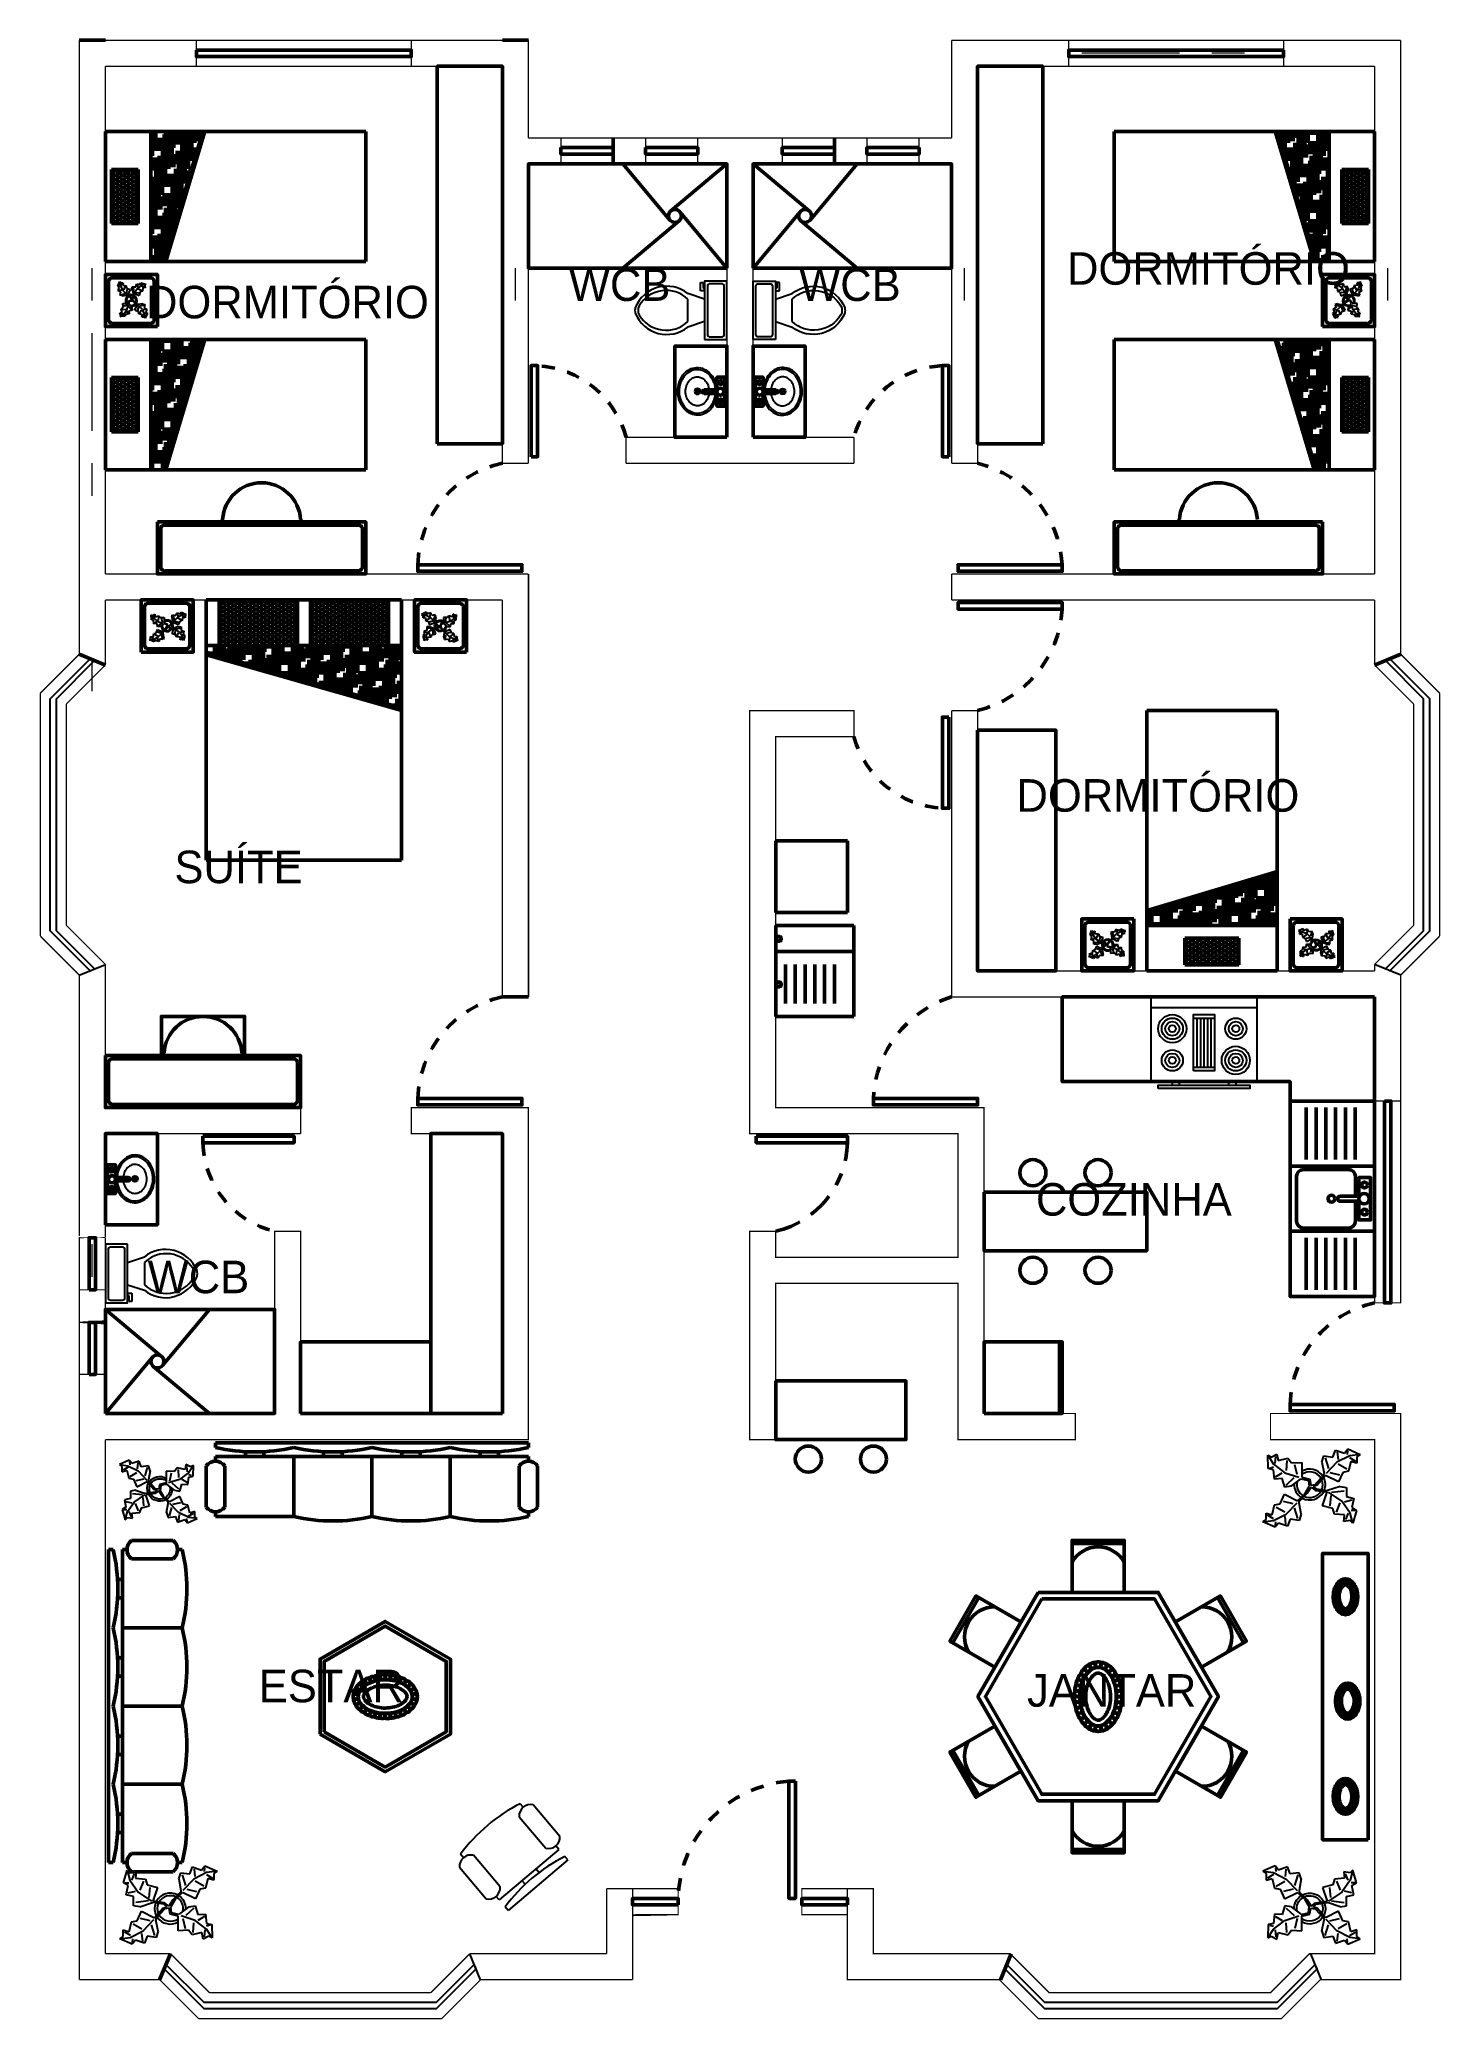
# Model space of a CAD drawing. Header units: millimetres. Extents: x -134.6 to -123.8, y 266.4 to 281.6.
import ezdxf

# ---------------------------------------------------------------- set-up
doc = ezdxf.new("R2010")
doc.units = ezdxf.units.MM
doc.header["$LTSCALE"] = 10
doc.header["$MEASUREMENT"] = 0
doc.linetypes.add('MORSE_G2', pattern=[0.875, 0.25, -0.125, 0.25, -0.125, 0, -0.125])
for name, color, linetype in [('7', 30, 'Continuous'), ('Ejes', 1, 'Continuous'), ('moviliario', 140, 'Continuous'), ('Muros', 11, 'Continuous'), ('vegetación', 111, 'MORSE_G2'), ('ventana1', 241, 'Continuous')]:
    doc.layers.add(name, color=color, linetype=linetype)
pattern_1 = [(0, (-135.6163087657651, 272.3960093429947), (0.028125, 0.01623797625), [0.01875, -0.0375]), (120, (-135.6163087657651, 272.3960093429947), (-0.02812499993854837, 0.01623797635643734), [0.01875, -0.0375]), (59.99999999999999, (-135.6163087657651, 272.3960093429947), (6.145162920190294e-11, 0.03247595260643734), [-0.0375, 0.01875])]
pattern_2 = [(0, (-135.6163087657651, 272.3960093429947), (0.1, 0.025), [0.4, -0.2]), (90, (-135.6163087657651, 272.3960093429947), (-0.02500000000000001, -0.1), [0.4, -0.2])]

msp = doc.modelspace()

# ---------------------------------------------------------------- texts
at = {"ltscale": 0.1}
for s, p in [('DORMITÓRIO', (-126.6674361203151, 279.7059353465214, -666.2138644552531)), ('DORMITÓRIO', (-133.7421206084406, 279.4475111336457, -666.2138644552531)), ('WCB', (-130.4937713228278, 279.5813544980101, -666.2138644552531)), ('WCB', (-128.7251002007964, 279.5813544980101, -666.2138644552531)), ('DORMITÓRIO', (-127.0556809840277, 275.6572887618144, -666.2138644552531)), ('SUÍTE', (-133.5236633013859, 275.1082240503756, -666.2138644552531)), ('COZINHA', (-126.9062101949903, 272.5539399855301, -666.2138644552531)), ('WCB', (-133.7291453014439, 271.9578390350549, -666.2138644552531)), ('ESTAR', (-132.8755622905579, 268.8154899970899, -666.2138644552531)), ('JANTAR', (-126.9744314081878, 268.7814328748535, -666.2138644552531))]:
    msp.add_text(s, height=0.25, dxfattribs=at).set_placement(p)

# ---------------------------------------------------------------- blocks, each defined once
blk = doc.blocks.new('Toilet - top')
for p, q in [((9.5, -6), (9.5, -2)), ((-10, -8.5), (-8, -8.5)), ((-10, -9.5), (-10, -8.5)), ((-7, -9.5), (-10, -9.5)), ((-8, -8.5), (-8, -8)), ((-7, -8), (-7, -9.5)), ((-4, -8), (-6, -14)), ((4, -14), (-4, -14)), ((4, -8), (6, -14))]:
    blk.add_line(p, q)
blk.add_lwpolyline([(10.5, -8), (10.5, 0), (-10.5, 0), (-10.5, -8)], close=True)
for points in [[(-9.5, -2), (-9.5, -6)], [(8.5, -1), (-8.5, -1)], [(-8.5, -7), (8.5, -7)]]:
    blk.add_lwpolyline(points)
for centre, radius, start, end in [((-8.625, -1.875), 0.8838834999999999, 81.8699, 188.1301), ((-8.625, -6.125), 0.8838834999999999, 171.869898, 278.1301), ((8.625, -1.875), 0.8838834999999999, 351.8699, 98.13009999999998), ((8.625, -6.125), 0.8838834999999999, 261.8699, 8.130099999999993), ((3.519562435188957, -21.58049502388982), 12.16902005083647, 141.4691096810948, 247.9714346835576), ((4.199957580658808, -21.81740929088453), 11.3291791325804, 136.3677254423718, 238.946823937405), ((-3.519499936778317, -21.58047137067522), 12.16903423757823, 292.0284332733153, 38.53070636800452), ((-4.199890672038477, -21.81738596564129), 11.32918622148567, 301.0530065773863, 43.63209216694732), ((2.096609817270334e-05, -27.87646475467881), 4, 245.7318247449371, 294.2681740488959), ((2.094152141829397e-05, -28.99996806116074), 4, 254.8605283244436, 285.1394707718433)]:
    blk.add_arc(centre, radius, start, end)
blk = doc.blocks.new('Sink - Oval top')
for p, q in [((-1, 0), (1, 0)), ((0, 1), (0, -1))]:
    blk.add_line(p, q)
at = {"linetype": 'Continuous'}
for points in [[(-12.2337188035408, 0.3941914712607968, 0.1176342565883263), (-11.46456229543958, -3.361933235489118, 0.104469279667093), (-8.878748691070427, -6.803541973650567, 0.09001578960148493), (-5.082757700676666, -9.072309807490512, 0.08191994915921848), (-0.3227280122732736, -10.01585280257211, 0.08191994915920903), (4.488169920880978, -9.380701564817912, 0.09001578960148009), (8.422342359155778, -7.36101289847943, 0.1044692796670922), (11.22435122606942, -4.093009071543406, 0.1176342565883338), (12.23371880354091, -0.3941914712607968, 0.1176342565883057), (11.46456229543992, 3.361933235488777, 0.1044692796670849), (8.878748691070427, 6.803541973650567, 0.09001578960148834), (5.082757700676325, 9.072309807490683, 0.08191994915920578), (0.3227280122732736, 10.01585280257211, 0.08191994915920695), (-4.488169920880864, 9.380701564817969, 0.0900157896014802), (-8.422342359155778, 7.36101289847943, 0.1044692796670951), (-11.22435122606919, 4.093009071543634, 0.1176342565883402)], [(-11.2862798685012, 0.1590597164737346, 0.1186217001864142), (-10.51590095791209, -3.253161772358112, 0.1046781721811095), (-8.071803350560117, -6.358618019863343, 0.08956206646917378), (-4.537699193222352, -8.366971929609804, 0.08118469889121774), (-0.1289739026695997, -9.15150355811437, 0.08118469889122752), (4.300109150126218, -8.491524865184601, 0.0895620664691798), (7.889406708212618, -6.583562428127607, 0.1046781721811044), (10.42004782883112, -3.548216131892445, 0.1186217001864013), (11.2862798685012, -0.1590597164736209, 0.1186217001863946), (10.51590095791221, 3.253161772357998, 0.1046781721811069), (8.071803350560117, 6.358618019863343, 0.0895620664691756), (4.537699193222124, 8.366971929609917, 0.08118469889121599), (0.1289739026695997, 9.151503558114428, 0.08118469889121414), (-4.300109150125877, 8.491524865184829, 0.08956206646917471), (-7.889406708212618, 6.583562428127607, 0.1046781721811045), (-10.42004782883112, 3.548216131892445, 0.1186217001863946)], [(-7.420452389032903, 0.08298767816017971, 0.1182825673856775), (-6.907065465214487, -2.167464938077501, 0.1046074595377274), (-5.294791470712084, -4.209988192029414, 0.0897179636260996), (-2.966599981142508, -5.52812215268807, 0.08143608252771127), (-0.06751351878551759, -6.036810076758798, 0.08143608252772175), (2.84222437824053, -5.593085960977874, 0.08971796362613145), (5.199312936802016, -4.327350491993343, 0.1046074595376878), (6.85686365682659, -2.321395784920355, 0.1182825673856714), (7.420452389033017, -0.08298767816017971, 0.1182825673856961), (6.907065465214487, 2.167464938077615, 0.1046074595377135), (5.294791470712084, 4.209988192029414, 0.08971796362612645), (2.966599981142622, 5.528122152687843, 0.08143608252774252), (0.06751351878551759, 6.036810076758798, 0.08143608252772248), (-2.842224378240644, 5.593085960977874, 0.08971796362612122), (-5.199312936802016, 4.327350491993343, 0.1046074595377049), (-6.856863656826476, 2.321395784920355, 0.1182825673856712)]]:
    blk.add_lwpolyline(points, format="xyb", close=True, dxfattribs=at)
for radius in [1.5, 1]:
    blk.add_circle((0, 0), radius)
blk = doc.blocks.new('Plant - Rubber or Philodendron')
at = {"linetype": 'Continuous'}
for p, q in [((-16.20050000000001, 11.47740000000002), (-13.98990000000001, 8.106400000000008)), ((-16.20050000000001, 11.47740000000002), (-14.8639, 10.79640000000001)), ((-16.01590000000002, 6.332899999999995), (-16.20050000000001, 11.47740000000002)), ((-14.8639, 10.79640000000001), (-12.61950000000002, 11.89750000000001)), ((-13.98990000000001, 8.106400000000008), (-9.543399999999991, 4.718500000000006)), ((-13.31739999999999, 8.325000000000017), (-13.0735, 11.00650000000002)), ((-12.61950000000002, 11.89750000000001), (-12.1909, 9.434500000000014)), ((-12.1909, 9.434500000000014), (-8.382900000000006, 10.30000000000001)), ((-8.836900000000014, 9.40900000000002), (-9.089400000000012, 5.609500000000025)), ((-8.382900000000006, 10.30000000000001), (-7.054900000000004, 8.501000000000005)), ((-7.054900000000004, 8.501000000000005), (-3.028400000000005, 8.69410000000002)), ((-4.852900000000005, 4.012), (-5.718400000000003, 7.820000000000022)), ((-3.028400000000005, 8.69410000000002), (-3.070899999999995, 3.104100000000017)), ((4.691399999999987, 8.881200000000007), (5.385899999999992, 11.28280000000001)), ((4.691399999999987, 8.881200000000007), (5.50139999999999, 4.483100000000007)), ((5.385899999999992, 11.28280000000001), (8.887100000000004, 10.79080000000002)), ((5.987799999999993, 10.48420000000002), (7.197100000000006, 6.386900000000026)), ((10.39160000000001, 8.794200000000018), (6.284699999999987, 4.402800000000013)), ((8.887100000000004, 10.79080000000002), (9.980899999999991, 13.4933)), ((9.980899999999991, 13.4933), (13.3837, 12.30100000000002)), ((15.38589999999999, 11.30550000000002), (10.39160000000001, 8.794200000000018)), ((10.58279999999999, 12.69460000000001), (10.88929999999999, 9.795299999999997)), ((14.29769999999999, 6.103100000000012), (10.99340000000001, 7.995600000000024)), ((13.3837, 12.30100000000002), (14.68000000000001, 13.90390000000002)), ((14.58160000000001, 13.2037), (14.38479999999998, 11.80330000000001)), ((14.68000000000001, 13.90390000000002), (19.38479999999998, 11.81460000000001)), ((15.79089999999999, 9.106500000000011), (14.89949999999999, 5.304400000000015)), ((15.28749999999999, 10.6053), (17.5907, 9.210500000000025)), ((19.38479999999998, 11.81460000000001), (15.38589999999999, 11.30550000000002)), ((18.1925, 8.411900000000031), (15.79089999999999, 9.106500000000011)), ((19.38479999999998, 11.81460000000001), (18.18680000000001, 10.91190000000003)), ((18.18680000000001, 10.91190000000003), (18.1925, 8.411900000000031)), ((-14.0069, 5.870400000000018), (-16.01590000000002, 6.332899999999995)), ((-15.3434, 6.551400000000001), (-13.9984, 6.988400000000013)), ((-13.58680000000001, 2.289400000000001), (-14.0069, 5.870400000000018)), ((-10.67840000000001, 2.491000000000014), (-13.58680000000001, 2.289400000000001)), ((-13.13290000000001, 3.18040000000002), (-10.66140000000001, 4.727000000000004)), ((-9.585800000000006, -0.8714999999999975), (-10.67840000000001, 2.491000000000014)), ((-9.543399999999991, 4.718500000000006), (-4.191699999999997, 2.988799999999998)), ((-9.131799999999998, 0.01950000000002206), (-5.979299999999995, 2.902500000000003)), ((-7.122800000000012, -0.4429999999999836), (-3.524799999999999, 2.213100000000026)), ((-3.524799999999999, 2.213100000000026), (-3.301099999999991, 2.435500000000019)), ((-3.301099999999991, 2.435500000000019), (-0.5305999999999926, 1.794700000000006)), ((-3.070899999999995, 3.104100000000017), (0.07970000000000255, 2.316300000000012)), ((-0.5305999999999926, 1.794700000000006), (-0.2255000000000109, -0.5526999999999873)), ((-0.5305999999999926, 1.794700000000006), (-0.5305999999999926, 1.794700000000006)), ((0.07970000000000255, 2.316300000000012), (0.4866000000000099, -0.03099999999997749)), ((0.4866000000000099, -0.03099999999997749), (2.114100000000008, 0.2298000000000116)), ((2.114100000000008, 0.2298000000000116), (5.434599999999989, 3.914600000000007)), ((6.103199999999987, 3.684400000000011), (2.8262, -0.03099999999997749)), ((5.434599999999989, 3.914600000000007), (5.50139999999999, 4.483100000000007)), ((11.10890000000001, 1.19580000000002), (6.103199999999987, 3.684400000000011)), ((7.700500000000005, 4.888100000000009), (11.5025, 3.996700000000004)), ((12.70050000000001, 4.899400000000014), (11.10890000000001, 1.19580000000002)), ((14.89949999999999, 5.304400000000015), (12.70050000000001, 4.899400000000014)), ((-13.52279999999999, -7.667899999999975), (-11.3237, -7.262900000000002)), ((-11.3237, -7.262900000000002), (-9.732100000000003, -3.559299999999979)), ((-6.323700000000002, -7.251599999999996), (-10.12570000000002, -6.360199999999992)), ((-9.732100000000003, -3.559299999999979), (-4.726400000000012, -6.047899999999998)), ((-7.122800000000012, -0.4429999999999836), (-9.585800000000006, -0.8714999999999975)), ((-9.014800000000008, -11.15769999999998), (-4.904699999999991, -6.81219999999999)), ((-2.019000000000005, -3.614800000000002), (-4.726400000000012, -6.047899999999998)), ((-4.124600000000015, -6.846599999999995), (-4.057899999999989, -6.278099999999995)), ((-3.314600000000013, -11.24469999999999), (-4.124600000000015, -6.846599999999995)), ((-4.057899999999989, -6.278099999999995), (-0.9375, -3.160799999999995)), ((-2.019000000000005, -3.614800000000002), (-0.2255000000000109, -0.5526999999999873)), ((-0.9375, -3.160799999999995), (0.5883000000000038, -0.8134999999999764)), ((0.5883000000000038, -0.8134999999999764), (2.244699999999995, -2.0916)), ((2.8262, -0.03099999999997749), (1.300299999999993, -0.5526999999999873)), ((1.300299999999993, -0.5526999999999873), (2.419299999999993, -1.465499999999992)), ((2.244699999999995, -2.0916), (6.710800000000006, -2.662599999999998)), ((2.419299999999993, -1.465499999999992), (6.89500000000001, -2.117499999999978)), ((4.942999999999984, -7.965899999999976), (6.710800000000006, -2.662599999999998)), ((11.66049999999998, -0.5412999999999784), (6.89500000000001, -2.117499999999978)), ((12.36769999999999, -6.198099999999982), (7.218999999999994, -2.677199999999999)), ((8.125, -4.076799999999992), (7.771500000000003, -7.965899999999976)), ((8.354399999999998, -2.745299999999986), (13.19729999999998, -2.170400000000001)), ((10.24629999999999, -10.4408), (11.66049999999998, -6.905299999999983)), ((11.66049999999998, -0.5412999999999784), (14.1354, -0.8947999999999752)), ((15.5496, -10.79429999999999), (12.36769999999999, -6.198099999999982)), ((16.2567, -5.844599999999986), (13.42830000000001, -6.551699999999983)), ((14.1354, -0.8947999999999752), (14.1354, -4.430399999999992)), ((14.1354, -4.430399999999992), (16.96379999999999, -5.137499999999989)), ((16.96379999999999, -5.137499999999989), (16.2567, -8.673000000000002)), ((-18.00800000000001, -14.17809999999997), (-16.81010000000001, -13.27539999999999)), ((-18.00800000000001, -14.17809999999997), (-14.00909999999999, -13.66899999999998)), ((-13.3032, -16.26739999999998), (-18.00800000000001, -14.17809999999997)), ((-16.81570000000002, -10.77539999999999), (-14.41409999999999, -11.4699)), ((-16.81010000000001, -13.27539999999999), (-16.81570000000002, -10.77539999999999)), ((-13.91070000000002, -12.96879999999999), (-16.2139, -11.57399999999998)), ((-14.41409999999999, -11.4699), (-13.52279999999999, -7.667899999999975)), ((-14.00909999999999, -13.66899999999998), (-9.014800000000008, -11.15769999999998)), ((-12.0069, -14.66449999999998), (-13.3032, -16.26739999999998)), ((-13.20480000000001, -15.56719999999999), (-13.00800000000001, -14.16679999999999)), ((-12.92099999999999, -8.466499999999996), (-9.616600000000005, -10.35899999999998)), ((-8.604199999999992, -15.85679999999999), (-12.0069, -14.66449999999998)), ((-9.205999999999989, -15.05809999999997), (-9.512599999999992, -12.15879999999999)), ((-7.510300000000001, -13.15429999999998), (-8.604199999999992, -15.85679999999999)), ((-4.009199999999993, -13.6463), (-7.510300000000001, -13.15429999999998)), ((-4.61099999999999, -12.84769999999997), (-5.820300000000003, -8.750399999999985)), ((-3.314600000000013, -11.24469999999999), (-4.009199999999993, -13.6463)), ((8.832099999999997, -9.026600000000002), (4.942999999999984, -7.965899999999976)), ((9.539199999999994, -11.14789999999999), (8.832099999999997, -9.026600000000002)), ((13.42830000000001, -11.50149999999999), (9.539199999999994, -11.14789999999999)), ((13.07480000000001, -13.97629999999998), (13.42830000000001, -11.50149999999999)), ((15.5496, -13.62279999999998), (13.07480000000001, -13.97629999999998)), ((14.8425, -10.79429999999999), (13.78190000000001, -13.26919999999998)), ((16.6103, -14.68339999999998), (15.5496, -10.79429999999999)), ((16.6103, -14.68339999999998), (15.5496, -13.62279999999998)), ((17.31739999999999, -9.733699999999999), (15.9032, -9.733699999999999)), ((16.2567, -8.673000000000002), (18.02449999999999, -9.733699999999999)), ((18.02449999999999, -9.733699999999999), (16.6103, -14.68339999999998))]:
    blk.add_line(p, q, dxfattribs=at)
for centre, radius, start, end in [((0.03079999999999927, 0.1664000000000101), 6.000000000002548, 178.6146999999872, 235.1168999999775), ((0.03079999999999927, 0.1664000000000101), 5.000000000000334, 168.1647000000314, 238.6724999999761), ((0, 0), 6.127507999995974, 34.37569000000935, 120.1027999999894), ((-0.06010000000000559, -0.2074999999999818), 5.246133000001304, 33.82191999999591, 124.9413999999845), ((-0.2664000000000044, 0.168200000000013), 5.277530999995967, 338.4094000000212, 20.03007000003226), ((-0.09800000000001319, 0.136400000000009), 6.128825000001457, 341.2016999999712, 26.09184000001519), ((-0.02340000000000941, 0.3825000000000216), 6.149236999999206, 242.5811999999688, 331.2713999999922), ((-0.1101999999999919, 0.4886000000000195), 5.288259999998192, 247.3710999999605, 327.4719999999419)]:
    blk.add_arc(centre, radius, start, end, dxfattribs=at)
blk = doc.blocks.new('Range-Oven - 30 in top')
for p, q in [((0, -3), (30, -3)), ((12, -6), (18, -6)), ((13, -19.999996), (13, -6)), ((14, -6), (14, -19.999996)), ((15, -19.999996), (15, -6)), ((16, -6), (16, -19.999996)), ((17, -19.999996), (17, -6)), ((18, -19.999996), (12, -19.999996)), ((6.000000000000004, -23.999996), (6.000000000000004, -24.999996)), ((8.000000000000004, -24.999996), (8.000000000000004, -23.999996)), ((22, -24.999996), (22, -23.999996)), ((24, -23.999996), (24, -24.999996))]:
    blk.add_line(p, q)
for points in [[(0, -23.999996), (0, 0), (30, 0), (30, -23.999996)], [(12, -20.999996), (12, -5), (18, -5), (18, -20.999996)], [(2.000000000000004, -25.999996), (2.000000000000004, -24.999996), (28, -24.999996), (28, -25.999996)]]:
    blk.add_lwpolyline(points, close=True)
for centre, radius in [((6.000000000000004, -9.0000002), 4), ((6.000000000000004, -9.0000002), 3), ((6.000000000000004, -9.0000002), 2), ((6.000000000000004, -9.0000002), 1), ((24, -9.0000002), 3), ((24, -9.0000002), 2), ((24, -9.0000002), 1), ((6.000000000000004, -18), 3), ((6.000000000000004, -18), 2), ((24, -18), 4), ((24, -18), 3), ((24, -18), 2), ((6.000000000000004, -18), 1), ((24, -18), 1)]:
    blk.add_circle(centre, radius)
blk = doc.blocks.new('adorno')
at = {"lineweight": 50, "ltscale": 0.03}
for centre in [(1984.93038215389, 896.1541601823685), (1984.956903066342, 896.1831567673062), (1984.991028879236, 896.2037143935338), (1985.02912866623, 896.2115387794084), (1985.06714942142, 896.2032136470077), (1985.101354266118, 896.1831567673062), (1985.127937414989, 896.1535041220845), (1984.881631241808, 896.006380264325), (1984.885576403248, 896.0450342430674), (1984.894271779991, 896.0838861334719), (1984.909628430783, 896.1202699794717), (1985.148628901677, 896.1202699794717), (1985.162682987479, 896.0834338523234), (1985.172680929212, 896.0450342430674), (1985.177590306872, 896.0061486503441), (1984.880683676295, 895.9669262659027), (1984.885421662142, 895.9268410012601), (1984.895007840359, 895.8883356161386), (1985.163249492021, 895.8883356158867), (1985.172536465854, 895.9266093872793), (1985.177304888107, 895.9661124016515), (1984.908546518481, 895.851867775557), (1984.930026574179, 895.8176502372413), (1984.957190272483, 895.7890570205477), (1984.99052466767, 895.7680136895004), (1985.02912866623, 895.7602830041909), (1985.067732664767, 895.768013689491), (1985.10108268184, 895.7892945289663), (1985.128230758285, 895.8176502372464), (1985.149094646358, 895.8517896508655)]:
    blk.add_circle(centre, 0.02, dxfattribs=at)
blk.add_ellipse((1985.02912866623, 895.9859108917997), major_axis=(0, 0.2456278876087481), ratio=0.6819153397141199, dxfattribs=at)
for points, knots in [([(1985.02912866623, 896.1915387794085), (1985.003241296339, 896.1915387794085), (1984.975257897642, 896.1777622674789), (1984.926583305333, 896.1159678675161), (1984.908225268672, 896.0684502738861), (1984.898103292914, 895.9658654479692), (1984.90633601933, 895.9115575315305), (1984.943169700463, 895.8272592088895), (1984.971071372833, 895.7985388810282), (1985.024046131708, 895.7755768998394), (1985.049630533461, 895.7778588809531), (1985.102771545796, 895.8132367955748), (1985.12862933036, 895.8489936666319), (1985.157640724427, 895.9414921449752), (1985.160539486757, 895.9971389238251), (1985.139412214415, 896.1038940911614), (1985.110877028144, 896.151084224959), (1985.063045786428, 896.1860090071366), (1985.045889009965, 896.1915387794085), (1985.02912866623, 896.1915387794085)], [0, 0, 0, 0, 0.7135496152249875, 0.7135496152249875, 1.427099230449975, 1.427099230449975, 2.140648845674963, 2.140648845674963, 2.85419846089995, 2.85419846089995, 3.567748076124937, 3.567748076124937, 4.281297691349925, 4.281297691349925, 4.994847306574913, 4.994847306574913, 5.821209568669098, 5.821209568669098, 6.283185307179586, 6.283185307179586, 6.283185307179586, 6.283185307179586]), ([(1985.02912866623, 896.1515387794085), (1985.019303630888, 896.1515387794085), (1985.006539605374, 896.1475962708378), (1984.97590775209, 896.1167855555813), (1984.959762339657, 896.0888079677461), (1984.941212680915, 896.0199930026536), (1984.939313907307, 895.9799755314916), (1984.950947063788, 895.9061064484732), (1984.964345129446, 895.8740554253195), (1984.995460315973, 895.8323015858889), (1985.01124429195, 895.8233142823631), (1985.033083373948, 895.8183910569046), (1985.042102664113, 895.8201762534114), (1985.069865706696, 895.8402181723562), (1985.08821763906, 895.8630410897704), (1985.112183484445, 895.9242775708087), (1985.118109478523, 895.9637799941456), (1985.113259705306, 896.054186683681), (1985.093179420514, 896.1017112443678), (1985.054272316868, 896.1471960853282), (1985.039999354336, 896.1515387794085), (1985.02912866623, 896.1515387794085)], [0, 0, 0, 0, 0.5993986885189333, 0.5993986885189333, 1.198797377037867, 1.198797377037867, 1.7981960655568, 1.7981960655568, 2.397594754075733, 2.397594754075733, 2.996993442594666, 2.996993442594666, 3.5963921311136, 3.5963921311136, 4.195790819632533, 4.195790819632533, 4.795189508151466, 4.795189508151466, 5.619994187032631, 5.619994187032631, 6.283185307179586, 6.283185307179586, 6.283185307179586, 6.283185307179586])]:
    blk.add_open_spline(points, degree=3, knots=knots, dxfattribs=at)
blk = doc.blocks.new('Chair - Desk')
at = {"linetype": 'Continuous'}
for p, q in [((-8.5, 0), (-8.5, -1)), ((-8.5, 0), (8.5, 0)), ((8.5, 0), (8.5, -1)), ((-8.5, -3), (-8.5, -4)), ((-8.5, -3), (8.5, -3)), ((-2, -3), (-2, -1.93549999999999)), ((2, -1.957599999999985), (2, -3)), ((8.5, -3), (8.5, -4)), ((-10.5, -5), (-10.5, -14)), ((-6.5, -14), (-6.5, -5)), ((6.5, -5), (6.5, -14)), ((10.5, -14), (10.5, -5)), ((-8.5, -15), (-8.5, -16)), ((8.5, -15), (8.5, -16))]:
    blk.add_line(p, q, dxfattribs=at)
for centre, radius, start, end in [((-8.5, -6.5), 2.500000000004027, 36.86990000005867, 143.1300999999429), ((0, 34.625), 36.62500000000001, 256.5803000000073, 283.4196999999925), ((8.5, -6.5), 2.500000000004027, 36.86990000005867, 143.1300999999429), ((-8.5, -12.5), 2.500000000004118, 216.8699000000571, 323.1300999999414), ((0, 19.625), 36.62500000000001, 256.5803000000073, 283.4196999999925), ((8.5, -12.5), 2.500000000004118, 216.8699000000571, 323.1300999999414)]:
    blk.add_arc(centre, radius, start, end, dxfattribs=at)

# ---------------------------------------------------------------- hatches: boundary and pattern name
at = {"layer": 'moviliario', "lineweight": 50, "ltscale": 0.03}
h = msp.add_hatch(dxfattribs=at)
h.set_pattern_fill('HOUND', color=256, scale=0.4, style=0)
h.set_pattern_definition(pattern_2)
h.paths.add_polyline_path([(-133.7043845926952, 279.8840787408717), (-133.6043845926955, 279.8840787408717), (-133.3043845926946, 280.8840785408711), (-133.7043845926952, 280.884078540872)])
h = msp.add_hatch(dxfattribs=at)
h.set_pattern_fill('HOUND', color=256, scale=0.4, style=0)
h.set_pattern_definition(pattern_2)
h.paths.add_polyline_path([(-124.6543845926909, 279.8840787408715), (-124.7543845926906, 279.8840787408715), (-125.0543845926915, 280.8840785408709), (-124.6543845926909, 280.8840785408718)])
h = msp.add_hatch(dxfattribs=at)
h.set_pattern_fill('HONEY', color=256, scale=0.15, style=0)
h.set_pattern_definition(pattern_1)
h.paths.add_polyline_path([(-134.0063845926953, 280.5920011610265), (-134.0063845926952, 280.1760318255324), (-133.802384592695, 280.1761561207175), (-133.8023845926951, 280.5920011610262)])
h = msp.add_hatch(dxfattribs=at)
h.set_pattern_fill('HONEY', color=256, scale=0.15, style=0)
h.set_pattern_definition(pattern_1)
h.paths.add_polyline_path([(-124.3523845926908, 280.5920011610262), (-124.3523845926909, 280.1760318255322), (-124.5563845926911, 280.1761561207172), (-124.556384592691, 280.592001161026)])
h = msp.add_hatch(dxfattribs=at)
h.set_pattern_fill('HOUND', color=256, scale=0.4, style=0)
h.set_pattern_definition(pattern_2)
h.paths.add_polyline_path([(-133.7043845926952, 278.284078940872), (-133.6043845926955, 278.284078940872), (-133.3043845926946, 279.2840787408713), (-133.7043845926952, 279.2840787408722)])
h = msp.add_hatch(dxfattribs=at)
h.set_pattern_fill('HOUND', color=256, scale=0.4, style=0)
h.set_pattern_definition(pattern_2)
h.paths.add_polyline_path([(-124.6543845926909, 278.2840789408717), (-124.7543845926906, 278.2840789408717), (-125.0543845926915, 279.2840787408711), (-124.6543845926909, 279.284078740872)])
h = msp.add_hatch(dxfattribs=at)
h.set_pattern_fill('HONEY', color=256, scale=0.15, style=0)
h.set_pattern_definition(pattern_1)
h.paths.add_polyline_path([(-134.0063845926953, 278.9920013610267), (-134.0063845926952, 278.5760320255326), (-133.802384592695, 278.5761563207177), (-133.8023845926951, 278.9920013610265)])
h = msp.add_hatch(dxfattribs=at)
h.set_pattern_fill('HONEY', color=256, scale=0.15, style=0)
h.set_pattern_definition(pattern_1)
h.paths.add_polyline_path([(-124.3523845926908, 278.9920013610265), (-124.3523845926909, 278.5760320255324), (-124.5563845926911, 278.5761563207175), (-124.556384592691, 278.9920013610263)])
h = msp.add_hatch(dxfattribs=at)
h.set_pattern_fill('HONEY', color=256, scale=0.15, style=0)
h.set_pattern_definition([(0, (-2121.315850496743, -634.2754718861396), (0.028125, 0.01623797625), [0.01875, -0.0375]), (120, (-2121.315850496743, -634.2754718861396), (-0.02812499993854837, 0.01623797635643734), [0.01875, -0.03749999999999999]), (59.99999999999999, (-2121.315850496743, -634.2754718861396), (6.145162920190294e-11, 0.03247595260643734), [-0.0375, 0.01875])])
h.paths.add_polyline_path([(-133.1793845926929, 276.9340785408722), (-132.579384592693, 276.9340785408724), (-132.579384592693, 277.2840785408724), (-133.1793845926929, 277.2840785408724)])
h.paths.add_polyline_path([(-132.4793845926933, 276.9340785408724), (-131.879384592693, 276.9340785408725), (-131.8793845926934, 277.2840785408725), (-132.4793845926933, 277.2840785408724)])
h = msp.add_hatch(dxfattribs=at)
h.set_pattern_fill('HOUND', color=256, scale=0.4, style=0)
h.set_pattern_definition([(0, (-2121.315850496743, -634.2754718861396), (0.1, 0.025), [0.4, -0.2]), (90, (-2121.315850496743, -634.2754718861396), (-0.02500000000000001, -0.1), [0.4, -0.2])])
h.paths.add_polyline_path([(-133.2793844926932, 276.9340785408725), (-133.2793844926932, 276.8840785408726), (-131.7793846926932, 276.4563942836377), (-131.7793846926932, 276.9340785408733)])
h = msp.add_hatch(dxfattribs=at)
h.set_pattern_fill('HOUND', color=256, scale=0.4, style=0)
h.set_pattern_definition(pattern_2)
h.paths.add_polyline_path([(-126.0543843927044, 274.7840785408729), (-126.0543843927044, 274.8840785408726), (-125.054384592705, 275.1840785408734), (-125.0543845927041, 274.7840785408729)])
h = msp.add_hatch(dxfattribs=at)
h.set_pattern_fill('HONEY', color=256, scale=0.15, style=0)
h.set_pattern_definition(pattern_1)
h.paths.add_polyline_path([(-125.3464619725496, 274.4820785408727), (-125.7624313080437, 274.4820785408729), (-125.7623070128586, 274.686078540873), (-125.3464619725498, 274.6860785408729)])

# ---------------------------------------------------------------- linework, layer by layer
at = {"linetype": 'Continuous', "lineweight": 50}
msp.add_line((-133.2793844926932, 277.2840785408724, -666.2138644552531), (-131.7793846926932, 277.2840785408724, -666.2138644552531), dxfattribs=at)
at = {"lineweight": 50, "ltscale": 0.03}
for p, q in [((-133.2793844926932, 276.9340785408725, -666.2138644552531), (-133.2793844926932, 276.8840785408726, -666.2138644552531)), ((-128.9043845926974, 274.8840785408727, -666.2138644552531), (-128.9043845926974, 275.434078540873, -666.2138644552531))]:
    msp.add_line(p, q, dxfattribs=at)
msp.add_arc((-133.6237589811448, 273.8040785408725, -666.2138644552531), 0.02, 270, 356.4166783014511, dxfattribs=at)
at = {"layer": '7', "lineweight": 50, "ltscale": 0.5, "elevation": -666.2138644552531}
for points in [[(-130.7843845926932, 278.3840785408732), (-130.7843845926932, 279.0840785408732), (-130.7343845926932, 279.0840785408732), (-130.7343845926932, 278.3840785408732)], [(-127.5743845926936, 278.3840785408732), (-127.5743845926936, 279.0840785408732), (-127.6243845926936, 279.0840785408732), (-127.6243845926936, 278.3840785408732)], [(-131.6543845926931, 277.5540785408731), (-130.8543845926931, 277.5540785408731), (-130.8543845926931, 277.5040785408731), (-131.6543845926931, 277.5040785408731)], [(-126.7043845926935, 277.5540785408731), (-127.5043845926934, 277.5540785408731), (-127.5043845926934, 277.5040785408731), (-126.7043845926935, 277.5040785408731)], [(-126.7043845926935, 277.2140785408732), (-127.5043845926934, 277.2140785408732), (-127.5043845926934, 277.2640785408731), (-126.7043845926935, 277.2640785408731)], [(-127.5743845926936, 276.384078540873), (-127.5743845926936, 275.6840785408731), (-127.6243845926936, 275.6840785408731), (-127.6243845926936, 276.384078540873)], [(-131.6543845926915, 273.4540785408725), (-130.8543845926915, 273.4540785408725), (-130.8543845926915, 273.4040785408725), (-131.6543845926915, 273.4040785408725)], [(-128.1543845926967, 273.4540785408732), (-127.3543845926968, 273.4540785408732), (-127.3543845926968, 273.4040785408732), (-128.1543845926967, 273.4040785408732)], [(-133.3043845926939, 273.1640785408729), (-132.6043845926939, 273.1640785408725), (-132.6043845926939, 273.1140785408726), (-133.3043845926939, 273.1140785408726)], [(-129.054384592697, 273.1640785408724), (-128.3543845926971, 273.1640785408721), (-128.3543845926971, 273.1140785408721), (-129.054384592697, 273.1140785408721)], [(-124.9543845926976, 271.1040785408729), (-124.1543845926976, 271.1040785408729), (-124.1543845926976, 271.054078540873), (-124.9543845926976, 271.054078540873)], [(-128.7535881487945, 268.2090785408739), (-128.7535881487945, 267.3090785408739), (-128.8035881487945, 267.3090785408739), (-128.8035881487945, 268.2090785408739)]]:
    msp.add_lwpolyline(points, close=True, dxfattribs=at)
at = {"layer": 'Ejes', "lineweight": 0, "ltscale": 0.02}
for p, q in [((-125.8043845926978, 281.484078540874, -666.2138644552531), (-126.5543845926978, 281.484078540874, -666.2138644552531)), ((-125.3043845926978, 281.484078540874, -666.2138644552531), (-125.5543845926978, 281.484078540874, -666.2138644552531)), ((-134.154384592694, 279.5840785408716, -666.2138644552531), (-134.154384592694, 279.8340785408716, -666.2138644552531)), ((-130.9043845926934, 279.5840785408715, -666.2138644552531), (-130.9043845926934, 279.8340785408715, -666.2138644552531)), ((-127.4543845926931, 279.5840785408715, -666.2138644552531), (-127.4543845926931, 279.8340785408715, -666.2138644552531)), ((-124.2043845926926, 279.5840785408716, -666.2138644552531), (-124.2043845926926, 279.8340785408716, -666.2138644552531)), ((-134.154384592694, 278.5840785408716, -666.2138644552531), (-134.154384592694, 279.3340785408716, -666.2138644552531)), ((-134.154384592694, 278.0840785408716, -666.2138644552531), (-134.154384592694, 278.3340785408716, -666.2138644552531)), ((-134.154384592694, 276.5840785408716, -666.2138644552531), (-134.154384592694, 276.8340785408716, -666.2138644552531)), ((-134.154384592694, 272.0840785408716, -666.2138644552531), (-134.154384592694, 272.3340785408716, -666.2138644552531))]:
    msp.add_line(p, q, dxfattribs=at)
at = {"layer": 'moviliario', "lineweight": 50, "ltscale": 0.03}
for p, q in [((-134.054384592695, 279.8840787408717, -666.2138644552531), (-134.054384592695, 280.8840785408718, -666.2138644552531)), ((-134.054384592695, 280.8840785408718, -666.2138644552531), (-132.054383992695, 280.8840785408718, -666.2138644552531)), ((-133.7043845926951, 279.8840787408717, -666.2138644552531), (-133.7043845926953, 280.8840785408718, -666.2138644552531)), ((-133.3043845926945, 280.8840785408718, -666.2138644552531), (-133.6043845926951, 279.8840787408717, -666.2138644552531)), ((-133.5893845926951, 279.8840787408717, -666.2138644552531), (-133.2893845926945, 280.8840785408718, -666.2138644552531)), ((-132.054383992695, 280.8840785408718, -666.2138644552531), (-132.054383992695, 279.8840787408717, -666.2138644552531)), ((-126.3043851926911, 280.8840785408715, -666.2138644552531), (-126.3043851926911, 279.8840787408715, -666.2138644552531)), ((-124.3043845926911, 280.8840785408715, -666.2138644552531), (-126.3043851926911, 280.8840785408715, -666.2138644552531)), ((-124.769384592691, 279.8840787408715, -666.2138644552531), (-125.0693845926916, 280.8840785408715, -666.2138644552531)), ((-125.0543845926916, 280.8840785408715, -666.2138644552531), (-124.7543845926911, 279.8840787408715, -666.2138644552531)), ((-124.654384592691, 279.8840787408715, -666.2138644552531), (-124.6543845926908, 280.8840785408715, -666.2138644552531)), ((-124.3043845926911, 279.8840787408715, -666.2138644552531), (-124.3043845926911, 280.8840785408715, -666.2138644552531)), ((-130.0793845926937, 280.6340785408731, -666.2138644552531), (-129.7177265541611, 280.2019865794057, -666.2138644552531)), ((-129.2793845926935, 280.6340785408731, -666.2138644552531), (-129.711476554161, 280.2724205023405, -666.2138644552531)), ((-129.0793845926933, 280.6340785408731, -666.2138644552531), (-128.6472926312258, 280.2724205023405, -666.2138644552531)), ((-128.2793845926931, 280.6340785408731, -666.2138644552531), (-128.6410426312257, 280.2019865794057, -666.2138644552531)), ((-134.0063845926952, 280.5920011610265, -666.2138644552531), (-133.8023845926953, 280.5920011610265, -666.2138644552531)), ((-134.0063845926952, 280.1760013610265, -666.2138644552531), (-134.0063845926952, 280.5920011610265, -666.2138644552531)), ((-133.802384592695, 280.176156120717, -666.2138644552531), (-133.8023845926953, 280.5920011610265, -666.2138644552531)), ((-124.3523845926916, 280.5920011610265, -666.2138644552531), (-124.5563845926915, 280.5920011610265, -666.2138644552531)), ((-124.5563845926911, 280.1761561207168, -666.2138644552531), (-124.5563845926908, 280.5920011610262, -666.2138644552531)), ((-124.3523845926909, 280.1760013610262, -666.2138644552531), (-124.3523845926909, 280.5920011610262, -666.2138644552531)), ((-133.802384592695, 280.176156120717, -666.2138644552531), (-134.0063845926952, 280.1760318255324, -666.2138644552531)), ((-130.0793845926939, 279.8340785408731, -666.2138644552531), (-129.6472926312263, 280.1957365794058, -666.2138644552531)), ((-129.2793845926935, 279.8340785408732, -666.2138644552531), (-129.6410426312261, 280.2661705023406, -666.2138644552531)), ((-129.0793845926933, 279.8340785408732, -666.2138644552531), (-128.7177265541607, 280.2661705023406, -666.2138644552531)), ((-128.2793845926928, 279.8340785408731, -666.2138644552531), (-128.7114765541605, 280.1957365794058, -666.2138644552531)), ((-124.5563845926911, 280.1761561207168, -666.2138644552531), (-124.3523845926909, 280.1760318255322, -666.2138644552531)), ((-132.054383992695, 279.8840787408717, -666.2138644552531), (-134.054384592695, 279.8840787408717, -666.2138644552531)), ((-126.3043851926911, 279.8840787408715, -666.2138644552531), (-124.3043845926911, 279.8840787408715, -666.2138644552531)), ((-134.054384592695, 278.284078940872, -666.2138644552531), (-134.054384592695, 279.284078740872, -666.2138644552531)), ((-134.054384592695, 279.284078740872, -666.2138644552531), (-132.054383992695, 279.284078740872, -666.2138644552531)), ((-133.7043845926951, 278.284078940872, -666.2138644552531), (-133.7043845926953, 279.284078740872, -666.2138644552531)), ((-133.3043845926945, 279.284078740872, -666.2138644552531), (-133.6043845926951, 278.284078940872, -666.2138644552531)), ((-133.5893845926951, 278.284078940872, -666.2138644552531), (-133.2893845926945, 279.284078740872, -666.2138644552531)), ((-132.054383992695, 279.284078740872, -666.2138644552531), (-132.054383992695, 278.284078940872, -666.2138644552531)), ((-126.3043851926911, 279.2840787408718, -666.2138644552531), (-126.3043851926911, 278.2840789408717, -666.2138644552531)), ((-124.3043845926911, 279.2840787408718, -666.2138644552531), (-126.3043851926911, 279.2840787408718, -666.2138644552531)), ((-124.769384592691, 278.2840789408717, -666.2138644552531), (-125.0693845926916, 279.2840787408718, -666.2138644552531)), ((-125.0543845926916, 279.2840787408718, -666.2138644552531), (-124.7543845926911, 278.2840789408717, -666.2138644552531)), ((-124.654384592691, 278.2840789408717, -666.2138644552531), (-124.6543845926908, 279.2840787408718, -666.2138644552531)), ((-124.3043845926911, 278.2840789408717, -666.2138644552531), (-124.3043845926911, 279.2840787408718, -666.2138644552531)), ((-134.0063845926952, 278.9920013610267, -666.2138644552531), (-133.8023845926953, 278.9920013610267, -666.2138644552531)), ((-134.0063845926952, 278.5760015610267, -666.2138644552531), (-134.0063845926952, 278.9920013610267, -666.2138644552531)), ((-133.802384592695, 278.5761563207172, -666.2138644552531), (-133.8023845926953, 278.9920013610267, -666.2138644552531)), ((-124.3523845926916, 278.9920013610267, -666.2138644552531), (-124.5563845926915, 278.9920013610267, -666.2138644552531)), ((-124.5563845926911, 278.576156320717, -666.2138644552531), (-124.5563845926908, 278.9920013610265, -666.2138644552531)), ((-124.3523845926909, 278.5760015610265, -666.2138644552531), (-124.3523845926909, 278.9920013610265, -666.2138644552531)), ((-133.802384592695, 278.5761563207172, -666.2138644552531), (-134.0063845926952, 278.5760320255326, -666.2138644552531)), ((-124.5563845926911, 278.576156320717, -666.2138644552531), (-124.3523845926909, 278.5760320255324, -666.2138644552531)), ((-132.054383992695, 278.284078940872, -666.2138644552531), (-134.054384592695, 278.284078940872, -666.2138644552531)), ((-126.3043851926911, 278.2840789408717, -666.2138644552531), (-124.3043845926911, 278.2840789408717, -666.2138644552531)), ((-133.2793844926932, 276.9340785408725, -666.2138644552531), (-131.7793846926929, 276.9340785408733, -666.2138644552531)), ((-131.7796917276747, 276.4564818263347, -666.2138644552531), (-133.2793844926932, 276.8840785408726, -666.2138644552531)), ((-133.2790774577115, 276.8616752554112, -666.2138644552531), (-131.7793846926929, 276.4340785408733, -666.2138644552531)), ((-125.0543845927043, 276.4340791408731, -666.2138644552531), (-126.0543843927044, 276.4340791408731, -666.2138644552531)), ((-126.0543843927044, 276.4340791408731, -666.2138644552531), (-126.0543843927044, 274.4340785408731, -666.2138644552531)), ((-125.0543845927043, 274.4340785408731, -666.2138644552531), (-125.0543845927043, 276.4340791408731, -666.2138644552531)), ((-128.9043845926972, 275.434078540873, -666.2138644552531), (-128.3543845926972, 275.434078540873, -666.2138644552531)), ((-128.3543845926972, 275.434078540873, -666.2138644552531), (-128.3543845926972, 274.884078540873, -666.2138644552531)), ((-126.0543843927044, 274.899078540873, -666.2138644552531), (-125.0543845927043, 275.1990785408735, -666.2138644552531)), ((-125.0543845927043, 275.1840785408735, -666.2138644552531), (-126.0543843927044, 274.884078540873, -666.2138644552531)), ((-128.3543845926972, 274.884078540873, -666.2138644552531), (-128.9043845926974, 274.8840785408727, -666.2138644552531)), ((-128.9043845926974, 274.784078540873, -666.2138644552531), (-128.3043845926975, 274.784078540873, -666.2138644552531)), ((-128.9043845926976, 274.0840785408726, -666.2138644552531), (-128.9043845926976, 274.784078540873, -666.2138644552531)), ((-128.3043845926975, 274.784078540873, -666.2138644552531), (-128.3043845926973, 274.0840785408731, -666.2138644552531)), ((-126.0543843927044, 274.784078540873, -666.2138644552531), (-125.0543845927043, 274.7840785408728, -666.2138644552531)), ((-128.9043845926974, 274.5840785408731, -666.2138644552531), (-128.3043845926975, 274.5840785408731, -666.2138644552531)), ((-125.7623070128591, 274.686078540873, -666.2138644552531), (-125.7624313080437, 274.4820785408729, -666.2138644552531)), ((-125.7623070128591, 274.686078540873, -666.2138644552531), (-125.3464619725496, 274.6860785408728, -666.2138644552531)), ((-125.3464619725492, 274.482078540873, -666.2138644552531), (-125.3464619725492, 274.6860785408729, -666.2138644552531)), ((-128.8293845926976, 274.484078540873, -666.2138644552531), (-128.8293845926976, 274.184078540873, -666.2138644552531)), ((-128.7543845926975, 274.484078540873, -666.2138644552531), (-128.7543845926975, 274.184078540873, -666.2138644552531)), ((-128.6793845926975, 274.484078540873, -666.2138644552531), (-128.6793845926975, 274.184078540873, -666.2138644552531)), ((-128.6043845926974, 274.484078540873, -666.2138644552531), (-128.6043845926974, 274.184078540873, -666.2138644552531)), ((-128.5293845926974, 274.484078540873, -666.2138644552531), (-128.5293845926974, 274.184078540873, -666.2138644552531)), ((-128.4543845926974, 274.484078540873, -666.2138644552531), (-128.4543845926974, 274.184078540873, -666.2138644552531)), ((-126.0543843927044, 274.4340785408731, -666.2138644552531), (-125.0543845927043, 274.4340785408731, -666.2138644552531)), ((-125.7624617725496, 274.4820785408729, -666.2138644552531), (-125.3464619725496, 274.4820785408729, -666.2138644552531)), ((-128.3043845926974, 274.084078540873, -666.2138644552531), (-128.9043845926975, 274.0840785408727, -666.2138644552531)), ((-124.9543845927064, 273.4340785408725, -666.2138644552531), (-124.3043845927034, 273.4340785408716, -666.2138644552531)), ((-124.8293845927035, 273.3840785408719, -666.2138644552531), (-124.8293845927033, 272.9840785408732, -666.2138644552531)), ((-124.7543845927034, 273.3840785408719, -666.2138644552531), (-124.7543845927034, 272.9840785408732, -666.2138644552531)), ((-124.6793845927034, 273.3840785408719, -666.2138644552531), (-124.6793845927034, 272.9840785408732, -666.2138644552531)), ((-124.6043845927034, 273.3840785408719, -666.2138644552531), (-124.6043845927034, 272.9840785408732, -666.2138644552531)), ((-124.5293845927033, 273.3840785408719, -666.2138644552531), (-124.5293845927033, 272.9840785408732, -666.2138644552531)), ((-124.4543845927033, 273.3840785408719, -666.2138644552531), (-124.4543845927033, 272.9840785408732, -666.2138644552531)), ((-124.9543845927051, 272.9340785408729, -666.2138644552531), (-124.304384592702, 272.934078540872, -666.2138644552531)), ((-124.9543845927037, 272.4340785408732, -666.2138644552531), (-124.3043845927007, 272.4340785408723, -666.2138644552531)), ((-124.8293845927008, 272.3840785408726, -666.2138644552531), (-124.8293845927005, 271.9840785408738, -666.2138644552531)), ((-124.7543845927007, 272.3840785408726, -666.2138644552531), (-124.7543845927007, 271.9840785408738, -666.2138644552531)), ((-124.6793845927007, 272.3840785408726, -666.2138644552531), (-124.6793845927006, 271.9840785408738, -666.2138644552531)), ((-124.6043845927006, 272.3840785408726, -666.2138644552531), (-124.6043845927006, 271.9840785408738, -666.2138644552531)), ((-124.5293845927006, 272.3840785408726, -666.2138644552531), (-124.5293845927006, 271.9840785408738, -666.2138644552531)), ((-124.4543845927005, 272.3840785408726, -666.2138644552531), (-124.4543845927005, 271.9840785408738, -666.2138644552531)), ((-134.0543845926911, 271.8340785408731, -666.2138644552531), (-133.6222926312237, 271.4724205023405, -666.2138644552531)), ((-133.2543845926909, 271.8340785408731, -666.2138644552531), (-133.6160426312235, 271.4019865794056, -666.2138644552531)), ((-126.7243845926978, 271.5840785408731, -666.2138644552531), (-126.7243845926978, 271.034078540873, -666.2138644552531)), ((-134.0543845926911, 271.0340785408731, -666.2138644552531), (-133.6927265541585, 271.4661705023406, -666.2138644552531)), ((-133.2543845926907, 271.034078540873, -666.2138644552531), (-133.6864765541584, 271.3957365794057, -666.2138644552531)), ((-133.2081869123886, 270.2434785408725, -666.2138644552531), (-132.6072363324654, 270.2434786792403, -666.2138644552531)), ((-126.2281450234088, 270.0340785408729, -666.2138644552531), (-126.6281450234089, 270.0340785408728, -666.2138644552531)), ((-127.3457248728554, 269.6197836216299, -666.2138644552531), (-127.5457248728553, 269.2733734601161, -666.2138644552531)), ((-125.3105651739623, 269.2733734601161, -666.2138644552531), (-125.5105651739625, 269.6197836216299, -666.2138644552531)), ((-127.5457248728555, 268.4447836216302, -666.2138644552531), (-127.3457248728553, 268.0983734601164, -666.2138644552531)), ((-125.5105651739624, 268.0983734601164, -666.2138644552531), (-125.3105651739625, 268.4447836216302, -666.2138644552531)), ((-126.6281450234089, 267.6840785408734, -666.2138644552531), (-126.2281450234088, 267.6840785408735, -666.2138644552531))]:
    msp.add_line(p, q, dxfattribs=at)
at = {"layer": 'moviliario', "linetype": 'Continuous', "lineweight": 50}
for p, q in [((-129.4554917024221, 278.8975800408732, -666.2138644552529), (-129.3528437024221, 278.8975800408731, -666.2138644552529)), ((-129.4554917024221, 278.8705770408733, -666.2138644552529), (-129.3528437024222, 278.8705770408732, -666.2138644552529)), ((-128.9032774829647, 278.8975800408732, -666.2138644552529), (-129.0059254829646, 278.8975800408731, -666.2138644552529)), ((-128.9032774829647, 278.8705770408733, -666.2138644552529), (-129.0059254829646, 278.8705770408732, -666.2138644552529)), ((-133.2793844926933, 275.2840779408724, -666.2138644552531), (-133.2793844926932, 277.2840785408724, -666.2138644552531)), ((-131.7793846926932, 277.2840785408724, -666.2138644552531), (-131.7793846926931, 275.2840779408724, -666.2138644552531)), ((-131.7793846926932, 275.2840779408724, -666.2138644552531), (-133.2793844926932, 275.2840779408724, -666.2138644552531)), ((-133.8782774829619, 272.8475800408718, -666.2138644552529), (-133.9809254829618, 272.8475800408717, -666.2138644552529)), ((-133.8782774829618, 272.8205770408719, -666.2138644552529), (-133.9809254829618, 272.8205770408717, -666.2138644552529)), ((-124.5701745857737, 272.7038174028124, -666.2138644552531), (-124.4201057267288, 272.7038174028124, -666.2138644552531)), ((-124.5701745857737, 272.6643396789328, -666.2138644552531), (-124.4201057267288, 272.6643396789328, -666.2138644552531)), ((-133.2081869123886, 270.8090785408725, -666.2138644552531), (-132.6072369123886, 270.8090785408725, -666.2138644552531)), ((-133.2081869123886, 270.8090785408725, -666.2138644552531), (-133.2081869123886, 270.7737285408725, -666.2138644552531)), ((-132.9784119123886, 270.7030285408725, -666.2138644552531), (-132.9784119123886, 270.7406586158725, -666.2138644552531)), ((-132.8370119123886, 270.7398773808725, -666.2138644552531), (-132.8370119123886, 270.7030285408725, -666.2138644552531)), ((-132.6072357525421, 270.8090785408725, -666.2138644552531), (-132.0062857525421, 270.8090785408725, -666.2138644552531)), ((-132.3774607525421, 270.7030285408725, -666.2138644552531), (-132.3774607525421, 270.7406586158725, -666.2138644552531)), ((-132.2360607525421, 270.7398773808725, -666.2138644552531), (-132.2360607525421, 270.7030285408725, -666.2138644552531)), ((-132.0062845926956, 270.8090785408725, -666.2138644552531), (-131.4053345926955, 270.8090785408725, -666.2138644552531)), ((-131.7765095926955, 270.7030285408725, -666.2138644552531), (-131.7765095926955, 270.7406586158725, -666.2138644552531)), ((-131.6351095926956, 270.7398773808725, -666.2138644552531), (-131.6351095926956, 270.7030285408725, -666.2138644552531)), ((-131.4053345926955, 270.8090785408725, -666.2138644552531), (-130.8043845926955, 270.8090785408725, -666.2138644552531)), ((-131.1755595926955, 270.7030285408725, -666.2138644552531), (-131.1755595926955, 270.7406586158725, -666.2138644552531)), ((-131.0341595926955, 270.7398773808725, -666.2138644552531), (-131.0341595926955, 270.7030285408725, -666.2138644552531)), ((-130.8043845926955, 270.8090785408725, -666.2138644552531), (-130.8043845926955, 270.7737285408725, -666.2138644552531)), ((-133.2788869123887, 270.6323285408725, -666.2138644552531), (-133.2788869123887, 270.3141785408725, -666.2138644552531)), ((-133.2081869123886, 270.7030285408725, -666.2138644552531), (-132.6072369123886, 270.7030285408725, -666.2138644552531)), ((-133.2081869123886, 270.7030285408725, -666.2138644552531), (-133.2081869123886, 270.6676785408725, -666.2138644552531)), ((-133.1374869123887, 270.3141785408725, -666.2138644552531), (-133.1374869123887, 270.6323285408725, -666.2138644552531)), ((-132.6072369123886, 270.7030285408725, -666.2138644552531), (-132.6072363324654, 270.2434786792403, -666.2138644552531)), ((-132.6072357525421, 270.7030285408725, -666.2138644552531), (-132.0062857525421, 270.7030285408725, -666.2138644552531)), ((-132.0062857525421, 270.7030285408725, -666.2138644552531), (-132.0062851726188, 270.2434786792403, -666.2138644552531)), ((-132.0062845926956, 270.7030285408725, -666.2138644552531), (-131.4053345926955, 270.7030285408725, -666.2138644552531)), ((-131.4053345926955, 270.7030285408725, -666.2138644552531), (-131.4053340127723, 270.2434786792403, -666.2138644552531)), ((-131.4053345926955, 270.7030285408725, -666.2138644552531), (-131.4053340127723, 270.2434786792403, -666.2138644552531)), ((-131.4053345926955, 270.7030285408725, -666.2138644552531), (-130.8043845926955, 270.7030285408725, -666.2138644552531)), ((-130.8750845926955, 270.6323285408725, -666.2138644552531), (-130.8750845926955, 270.3141785408725, -666.2138644552531)), ((-130.8043845926955, 270.7030285408725, -666.2138644552531), (-130.8043845926955, 270.6676785408725, -666.2138644552531)), ((-130.7336845926955, 270.3141785408725, -666.2138644552531), (-130.7336845926955, 270.6323285408725, -666.2138644552531)), ((-133.2081869123886, 270.2788285408725, -666.2138644552531), (-133.2081869123886, 270.2434785408725, -666.2138644552531)), ((-130.8043845926955, 270.2788285408725, -666.2138644552531), (-130.8043845926955, 270.2434785408725, -666.2138644552531)), ((-134.0293845926913, 269.9878808605696, -666.2138644552531), (-133.9940345926913, 269.9878808605696, -666.2138644552531)), ((-134.0293845926913, 269.3869308605696, -666.2138644552531), (-134.0293845926913, 269.9878808605696, -666.2138644552531)), ((-133.9233345926913, 269.9878808605696, -666.2138644552531), (-133.8879845926913, 269.9878808605696, -666.2138644552531)), ((-133.9233345926913, 269.3869308605696, -666.2138644552531), (-133.9233345926913, 269.9878808605696, -666.2138644552531)), ((-133.5344845926913, 270.0585808605696, -666.2138644552531), (-133.8526345926912, 270.0585808605696, -666.2138644552531)), ((-133.4991345926912, 269.9878808605696, -666.2138644552531), (-133.4637845926912, 269.9878808605696, -666.2138644552531)), ((-133.8526345926912, 269.9171808605696, -666.2138644552531), (-133.5344845926913, 269.9171808605696, -666.2138644552531)), ((-133.9601834326913, 269.7581058605696, -666.2138644552531), (-133.9233345926913, 269.7581058605696, -666.2138644552531)), ((-133.9233345926913, 269.6167058605697, -666.2138644552531), (-133.9609646676913, 269.6167058605697, -666.2138644552531)), ((-134.0293845926913, 268.7859808605696, -666.2138644552531), (-134.0293845926913, 269.3869308605696, -666.2138644552531)), ((-133.9233345926913, 269.3869308605696, -666.2138644552531), (-133.463784731059, 269.3869314404928, -666.2138644552531)), ((-133.9233345926913, 269.3869308605696, -666.2138644552531), (-133.463784731059, 269.3869314404928, -666.2138644552531)), ((-133.9233345926913, 268.7859808605696, -666.2138644552531), (-133.9233345926913, 269.3869308605696, -666.2138644552531)), ((-133.9601834326913, 269.1571558605696, -666.2138644552531), (-133.9233345926913, 269.1571558605696, -666.2138644552531)), ((-133.9233345926913, 269.0157558605696, -666.2138644552531), (-133.9609646676913, 269.0157558605696, -666.2138644552531)), ((-134.0293845926913, 268.1850297007231, -666.2138644552531), (-134.0293845926913, 268.7859797007231, -666.2138644552531)), ((-133.9233345926913, 268.7859797007231, -666.2138644552531), (-133.463784731059, 268.7859802806463, -666.2138644552531)), ((-133.9233345926913, 268.1850297007231, -666.2138644552531), (-133.9233345926913, 268.7859797007231, -666.2138644552531)), ((-133.9601834326913, 268.5562047007231, -666.2138644552531), (-133.9233345926913, 268.5562047007231, -666.2138644552531)), ((-133.9233345926913, 268.4148047007231, -666.2138644552531), (-133.9609646676913, 268.4148047007231, -666.2138644552531)), ((-134.0293845926913, 267.5840785408765, -666.2138644552531), (-134.0293845926913, 268.1850285408765, -666.2138644552531)), ((-133.9233345926913, 268.1850285408765, -666.2138644552531), (-133.463784731059, 268.1850291207998, -666.2138644552531)), ((-133.9233345926913, 267.5840785408765, -666.2138644552531), (-133.9233345926913, 268.1850285408765, -666.2138644552531)), ((-133.9601834326913, 267.9552535408765, -666.2138644552531), (-133.9233345926913, 267.9552535408765, -666.2138644552531)), ((-133.9233345926913, 267.8138535408766, -666.2138644552531), (-133.9609646676913, 267.8138535408766, -666.2138644552531)), ((-134.0293845926913, 267.5840785408765, -666.2138644552531), (-133.9940345926913, 267.5840785408765, -666.2138644552531)), ((-133.9233345926913, 267.5840785408765, -666.2138644552531), (-133.8879845926913, 267.5840785408765, -666.2138644552531)), ((-133.5344845926913, 267.6547785408765, -666.2138644552531), (-133.8526345926912, 267.6547785408765, -666.2138644552531)), ((-133.4991345926912, 267.5840785408765, -666.2138644552531), (-133.4637845926912, 267.5840785408765, -666.2138644552531)), ((-133.8526345926912, 267.5133785408765, -666.2138644552531), (-133.5344845926913, 267.5133785408765, -666.2138644552531))]:
    msp.add_line(p, q, dxfattribs=at)
at = {"layer": 'moviliario', "lineweight": 50, "ltscale": 0.03, "elevation": -666.2138644552531}
for points in [[(-131.5043845926932, 278.4840785408732), (-131.0043845926937, 278.4840785408732), (-131.0043845926937, 281.3840785408715), (-131.5043845926932, 281.3840785408715)], [(-126.8543845926936, 278.4840785408732), (-127.3543845926931, 278.4840785408732), (-127.3543845926931, 281.3840785408715), (-126.8543845926936, 281.3840785408715)], [(-133.654384592695, 279.3840787408715), (-133.654384592695, 279.7840787408716), (-134.054384592695, 279.7840787408716), (-134.054384592695, 279.3840787408715)], [(-124.7043845926918, 279.3840787408715), (-124.7043845926918, 279.7840787408716), (-124.3043845926918, 279.7840787408716), (-124.3043845926918, 279.3840787408715)], [(-133.6543845926928, 277.8840785408738), (-132.0543845926929, 277.8840785408738), (-132.0543845926929, 277.4840785408738), (-133.6543845926928, 277.4840785408738)], [(-124.7043845926939, 277.8840785408738), (-126.3043845926939, 277.8840785408738), (-126.3043845926939, 277.4840785408738), (-124.7043845926939, 277.4840785408738)], [(-133.7793844926932, 276.8840785408725), (-133.3793844926931, 276.8840785408725), (-133.3793844926931, 277.2840785408724), (-133.7793844926932, 277.2840785408724)], [(-133.1793845926929, 277.2840785408724), (-132.579384592693, 277.2840785408724), (-132.579384592693, 276.9340785408724), (-133.1793845926929, 276.9340785408724)], [(-131.8793845926932, 277.2840785408724), (-132.4793845926931, 277.2840785408724), (-132.4793845926931, 276.9340785408724), (-131.8793845926932, 276.9340785408724)], [(-131.2793846926929, 276.8840785408725), (-131.679384692693, 276.8840785408725), (-131.679384692693, 277.2840785408724), (-131.2793846926929, 277.2840785408724)], [(-126.1543843927041, 274.8340785408732), (-126.5543843927042, 274.8340785408732), (-126.5543843927042, 274.4340785408732), (-126.1543843927041, 274.4340785408732)], [(-124.9543845927044, 274.8340785408732), (-124.5543845927043, 274.8340785408732), (-124.5543845927043, 274.4340785408732), (-124.9543845927044, 274.4340785408732)], [(-133.6237589811449, 273.7840785408725), (-132.9850102042381, 273.7840785408725), (-132.9850102042381, 274.0840785408726), (-133.6237589811449, 274.0840785408726)], [(-134.0543845926913, 273.7840785408725), (-132.5543845926913, 273.7840785408725), (-132.5543845926913, 273.3840785408726), (-134.0543845926913, 273.3840785408726)], [(-126.2281450234088, 269.6590785408731), (-126.6281450234089, 269.6590785408731), (-126.6281450234089, 270.0590785408731), (-126.2281450234088, 270.0590785408731)], [(-127.0209653464364, 269.4322836216301), (-127.2209653464364, 269.0858734601162), (-127.5673755079502, 269.2858734601162), (-127.3673755079502, 269.6322836216301)], [(-126.8900252387606, 269.6590785408732), (-127.3519054541123, 268.8590785408732), (-126.8900252387606, 268.0590785408731), (-125.9662648080572, 268.0590785408731), (-125.5043845927055, 268.8590785408732), (-125.9662648080572, 269.6590785408732)], [(-126.8611577253011, 269.6090785408732), (-127.2941704271934, 268.8590785408732), (-126.8611577253011, 268.1090785408731), (-125.9951323215166, 268.1090785408731), (-125.5621196196244, 268.8590785408732), (-125.9951323215166, 269.6090785408732)], [(-125.6353247003814, 269.0858734601161), (-125.8353247003814, 269.43228362163), (-125.4889145388676, 269.63228362163), (-125.2889145388676, 269.2858734601161)], [(-132.404384592691, 268.5704034062783), (-131.904384592691, 268.2817282716834), (-131.404384592691, 268.5704034062783), (-131.404384592691, 269.1477536754679), (-131.904384592691, 269.4364288100627), (-132.404384592691, 269.1477536754679)], [(-132.373134592691, 268.5884456021904), (-131.904384592691, 268.3178126635078), (-131.435634592691, 268.5884456021904), (-131.435634592691, 269.1297114795557), (-131.904384592691, 269.4003444182384), (-132.373134592691, 269.1297114795557)], [(-127.2209653464364, 268.6322836216301), (-127.0209653464364, 268.2858734601162), (-127.3673755079502, 268.0858734601163), (-127.5673755079502, 268.4322836216301)], [(-125.8353247003814, 268.2858734601162), (-125.6353247003814, 268.6322836216301), (-125.2889145388676, 268.4322836216301), (-125.4889145388677, 268.0858734601163)], [(-126.6281450234089, 268.0590785408732), (-126.2281450234088, 268.0590785408732), (-126.2281450234088, 267.6590785408732), (-126.6281450234089, 267.6590785408732)]]:
    msp.add_lwpolyline(points, close=True, dxfattribs=at)
for points in [[(-129.2793845926935, 279.8340785408732), (-129.2793845926935, 280.6340785408731), (-130.8043845926932, 280.6340785408732), (-130.8043845926932, 279.8340785408723), (-129.2793845926935, 279.8340785408732)], [(-129.0793845926933, 279.8340785408732), (-129.0793845926933, 280.6340785408731), (-127.5543845926934, 280.6340785408731), (-127.5543845926934, 279.834078540873), (-129.0793845926933, 279.8340785408732)], [(-129.2793845926932, 278.5340785408733), (-129.2793845926928, 279.2340785408734), (-129.6793845926928, 279.2340785408736), (-129.6793845926933, 278.5340785408733), (-129.2793845926932, 278.5340785408733)], [(-129.0793845926935, 278.5340785408733), (-129.0793845926939, 279.2340785408734), (-128.679384592694, 279.2340785408736), (-128.6793845926935, 278.5340785408733), (-129.0793845926935, 278.5340785408733)], [(-127.3543845926933, 276.2840785408731), (-126.7543845926934, 276.2840785408731), (-126.7543845926934, 274.4340785408729), (-127.3543845926931, 274.4340785408727), (-127.3543845926933, 276.2840785408731)], [(-124.3043845927039, 274.2340785408711), (-126.7043845927039, 274.2340785408711), (-126.7043845927039, 273.5840785408711), (-124.9543845927039, 273.5840785408711), (-124.9543845927037, 271.9340785408732), (-124.3043845926977, 271.934078540873), (-124.3043845927039, 274.2340785408711)], [(-134.0543845926907, 272.4840785408719), (-134.0543845926911, 273.184078540872), (-133.6543845926911, 273.1840785408722), (-133.6543845926906, 272.4840785408719), (-134.0543845926907, 272.4840785408719)], [(-131.0043845926905, 271.0340785408727), (-131.5543845926948, 271.0340785408727), (-131.554384592692, 273.1840785408724), (-131.0043845926918, 273.1840785408725), (-131.0043845926905, 271.0340785408727)], [(-127.3043845926968, 272.7340785408733), (-127.3043845926968, 272.2840785408733), (-126.0543845926968, 272.2840785408733), (-126.0543845926954, 272.7340785408733), (-127.3043845926968, 272.7340785408733)], [(-134.0543845926911, 271.0340785408731), (-134.0543845926911, 271.8340785408731), (-132.7543845926937, 271.8340785408724), (-132.7543845926939, 271.0340785408729), (-134.0543845926911, 271.0340785408731)], [(-132.5543845926939, 271.0340785408729), (-132.5543845926939, 271.5840785408728), (-131.5543845926939, 271.5840785408728), (-131.5543845926948, 271.0340785408727), (-132.5543845926939, 271.0340785408729)], [(-127.3043845926977, 271.034078540873), (-126.7043845926978, 271.034078540873), (-126.7043845926978, 271.5840785408731), (-127.3043845926982, 271.5840785408719), (-127.3043845926977, 271.034078540873)], [(-128.9043845926974, 271.284078540873), (-128.9043845926974, 270.8340785408731), (-127.9043845926974, 270.8340785408735), (-127.904384592696, 271.284078540873), (-128.9043845926974, 271.284078540873)], [(-124.3543845927027, 267.7590785408732), (-124.7043845927069, 267.7590785408732), (-124.7043845927042, 269.959078540873), (-124.3543845927043, 269.959078540873), (-124.3543845927027, 267.7590785408732)]]:
    msp.add_lwpolyline(points, dxfattribs=at)
for points in [[(-133.6793845926952, 279.4390787408717), (-133.6793845926952, 279.7290787408715, 0.414213562373095), (-133.7093845926951, 279.7590787408715), (-133.9993845926949, 279.7590787408715, 0.414213562373095), (-134.0293845926949, 279.7290787408715), (-134.0293845926949, 279.4390787408716, 0.414213562373095), (-133.9993845926949, 279.4090787408716), (-133.7093845926951, 279.4090787408716, 0.414213562373147)], [(-124.6793845926916, 279.4390787408717), (-124.6793845926916, 279.7290787408715, -0.414213562373095), (-124.6493845926917, 279.7590787408715), (-124.3593845926919, 279.7590787408715, -0.414213562373095), (-124.3293845926919, 279.7290787408715), (-124.3293845926919, 279.4390787408716, -0.414213562373095), (-124.3593845926919, 279.4090787408716), (-124.6493845926917, 279.4090787408716, -0.414213562373147)], [(-133.5993845926929, 277.8590785408738), (-132.1093845926929, 277.8590785408738, -0.414213562373095), (-132.0793845926929, 277.8290785408739), (-132.0793845926929, 277.5390785408738, -0.414213562373095), (-132.1093845926929, 277.5090785408738), (-133.5993845926929, 277.5090785408738, -0.414213562373095), (-133.6293845926929, 277.5390785408737), (-133.6293845926929, 277.8290785408739, -0.414213562373095)], [(-124.7593845926939, 277.8590785408738), (-126.2493845926939, 277.8590785408738, 0.414213562373095), (-126.2793845926939, 277.8290785408739), (-126.2793845926939, 277.5390785408738, 0.414213562373095), (-126.2493845926939, 277.5090785408738), (-124.7593845926939, 277.5090785408738, 0.414213562373095), (-124.7293845926939, 277.5390785408737), (-124.7293845926939, 277.8290785408739, 0.414213562373095)], [(-133.7243844926931, 276.9090785408726), (-133.4343844926932, 276.9090785408726, 0.414213562373095), (-133.4043844926932, 276.9390785408726), (-133.4043844926932, 277.2290785408724, 0.414213562373095), (-133.4343844926932, 277.2590785408723), (-133.7243844926931, 277.2590785408723, 0.414213562373095), (-133.7543844926931, 277.2290785408724), (-133.7543844926931, 276.9390785408726, 0.414213562373147)], [(-131.334384692693, 276.9090785408726), (-131.6243846926929, 276.9090785408726, -0.414213562373095), (-131.6543846926929, 276.9390785408726), (-131.6543846926929, 277.2290785408724, -0.414213562373095), (-131.624384692693, 277.2590785408723), (-131.334384692693, 277.2590785408723, -0.414213562373095), (-131.304384692693, 277.2290785408724), (-131.304384692693, 276.9390785408726, -0.414213562373147)], [(-126.2093843927042, 274.809078540873), (-126.4993843927041, 274.809078540873, 0.414213562373095), (-126.5293843927041, 274.7790785408731), (-126.5293843927041, 274.4890785408733, 0.414213562373095), (-126.4993843927041, 274.4590785408733), (-126.2093843927042, 274.4590785408733, 0.414213562373095), (-126.1793843927042, 274.4890785408733), (-126.1793843927042, 274.7790785408731, 0.414213562373147)], [(-124.8993845927042, 274.809078540873), (-124.6093845927044, 274.809078540873, -0.414213562373095), (-124.5793845927044, 274.7790785408731), (-124.5793845927044, 274.4890785408733, -0.414213562373095), (-124.6093845927044, 274.4590785408733), (-124.8993845927043, 274.4590785408733, -0.414213562373095), (-124.9293845927043, 274.4890785408733), (-124.9293845927043, 274.7790785408731, -0.414213562373147)], [(-133.9993845926913, 273.7590785408725), (-132.6093845926913, 273.7590785408725, -0.414213562373095), (-132.5793845926913, 273.7290785408725), (-132.5793845926914, 273.4390785408725, -0.414213562373069), (-132.6093845926914, 273.4090785408725), (-133.9993845926913, 273.4090785408725, -0.414213562373095), (-134.0293845926913, 273.4390785408725), (-134.0293845926913, 273.7290785408725, -0.4142135623731327)]]:
    msp.add_lwpolyline(points, format="xyb", close=True, dxfattribs=at)
at = {"layer": 'moviliario', "linetype": 'Continuous', "lineweight": 50, "elevation": -666.2138644552531}
for points in [[(-129.3564917024221, 278.8705770408732), (-129.3564917024221, 278.7730770408732), (-129.2949917024221, 278.7730770408731), (-129.294991702422, 278.9950800408732)], [(-129.294991702422, 278.9950800408732), (-129.294991702422, 278.9950800408731), (-129.356491702422, 278.9950800408732), (-129.356491702422, 278.8975800408732)], [(-129.0022774829647, 278.8705770408732), (-129.0022774829647, 278.7730770408732), (-129.0637774829647, 278.7730770408731), (-129.0637774829648, 278.9950800408732)], [(-129.0637774829648, 278.9950800408732), (-129.0637774829648, 278.9950800408731), (-129.0022774829648, 278.9950800408732), (-129.0022774829648, 278.8975800408732)], [(-133.9772774829619, 272.8205770408717), (-133.9772774829619, 272.7230770408718), (-134.0387774829619, 272.7230770408717), (-134.038777482962, 272.9450800408717)], [(-134.038777482962, 272.9450800408717), (-134.038777482962, 272.9450800408716), (-133.977277482962, 272.9450800408717), (-133.9772774829619, 272.8475800408718)], [(-124.8517535151543, 272.9090741921254), (-124.5043856891851, 272.9090785408724)], [(-124.9043845927035, 272.5117140440699), (-124.9043845927035, 272.8564431145761)], [(-124.4517545719143, 272.8564430545185), (-124.4517545719143, 272.7038174028123)], [(-124.4254390132788, 272.7038174028123), (-124.4254390132788, 272.8463600120876), (-124.3355275212744, 272.8463600120876), (-124.3355275212744, 272.6796948073966)], [(-124.4517545719143, 272.6643396789327), (-124.4517545719143, 272.5117140272201)], [(-124.3355275212744, 272.6797518244402), (-124.3355275212744, 272.5217970696575), (-124.4254390132788, 272.5217970696575), (-124.4254390132788, 272.6643396789327)], [(-124.5043856891851, 272.4590785408727), (-124.8517535151543, 272.4590829665207)]]:
    msp.add_lwpolyline(points, dxfattribs=at)
at = {"layer": 'moviliario', "lineweight": 50, "ltscale": 0.03}
for centre, radius in [((-129.6793845926936, 280.2340785408732, -666.2138644552531), 0.05), ((-128.6793845926932, 280.2340785408732, -666.2138644552531), 0.05), ((-128.880936738205, 274.6803123222212, -666.2138644552531), 0.01875), ((-128.880936738205, 274.3303123222209, -666.2138644552531), 0.01875), ((-126.9293845926968, 272.8840785408732, -666.2138644552531), 0.1), ((-126.4293845926968, 272.8840785408732, -666.2138644552531), 0.1), ((-126.9293845926968, 272.1340785408732, -666.2138644552531), 0.1), ((-126.4293845926968, 272.1340785408732, -666.2138644552531), 0.1), ((-133.654384592691, 271.4340785408731, -666.2138644552531), 0.05), ((-128.6543845926974, 270.684078540873, -666.2138644552531), 0.1), ((-128.1543845926974, 270.684078540873, -666.2138644552531), 0.1)]:
    msp.add_circle(centre, radius, dxfattribs=at)
at = {"layer": 'moviliario', "linetype": 'Continuous', "lineweight": 50}
for centre, radius in [((-129.3264917024221, 278.9545770408732, -666.2138644552529), 0.015), ((-129.0322774829647, 278.9545770408732, -666.2138644552529), 0.015), ((-129.3294917024221, 278.8840770408732, -666.2138644552529), 0.02699999999999932), ((-129.3264917024221, 278.8120770408731, -666.2138644552529), 0.015), ((-129.0292774829647, 278.8840770408732, -666.2138644552529), 0.02699999999999932), ((-129.0322774829647, 278.8120770408731, -666.2138644552529), 0.015), ((-134.0072774829619, 272.9045770408718, -666.2138644552529), 0.015), ((-134.0042774829618, 272.8340770408718, -666.2138644552529), 0.02699999999999932), ((-134.0072774829619, 272.7620770408716, -666.2138644552529), 0.015), ((-124.3859656753257, 272.6840807338358, -666.2138644552531), 0.03947333795314929), ((-124.3815797488864, 272.7893429683775, -666.2138644552531), 0.0219296321961946), ((-124.6359634823622, 272.6840807338358, -666.2138644552531), 0.02631555863542953), ((-124.3815797488864, 272.5810114625136, -666.2138644552531), 0.0219296321961946)]:
    msp.add_circle(centre, radius, dxfattribs=at)
for centre, radius, start, end in [((-129.4554917024221, 278.8840770408733, -666.2138644552529), 0.01350000000000137, 89.99999999996749, 269.9999999999674), ((-128.9032774829647, 278.8840770408733, -666.2138644552529), 0.01350000000000137, 270.0000000000326, 90.00000000003253), ((-124.8484640318743, 272.8531536312962, -666.2138644552531), 0.05601722791880497, 93.36650000005056, 176.6334999999494), ((-124.5076751340145, 272.8531535928457, -666.2138644552531), 0.05601722791879301, 3.366459999949293, 86.6334999999494), ((-133.8782774829619, 272.8340770408718, -666.2138644552529), 0.01350000000000137, 270.0000000000326, 90.00000000003253), ((-124.5701745857736, 272.6840807338358, -666.2138644552531), 0.01973666897657714, 89.99999999999999, 270), ((-124.8484640318743, 272.5150035273499, -666.2138644552531), 0.0560172279188073, 183.3665000000506, 266.6334999999494), ((-124.5076751340145, 272.5150034888994, -666.2138644552531), 0.05601722791917563, 273.3664609998131, 356.6335400000507), ((-132.9077119123886, 272.0330722908725, -666.2138644552531), 1.29469375, 256.5802999999848, 283.4197000000152), ((-132.3067607525421, 272.0330722908725, -666.2138644552531), 1.29469375, 256.5802999999848, 283.4197000000152), ((-131.7058095926955, 272.0330722908725, -666.2138644552531), 1.29469375, 256.5802999999848, 283.4197000000152), ((-131.1048595926955, 272.0330722908725, -666.2138644552531), 1.29469375, 256.5802999999848, 283.4197000000152), ((-133.2081869123886, 270.5793035408725, -666.2138644552531), 0.08837500000014234, 36.86990000006271, 143.1300999999373), ((-130.8043845926955, 270.5793035408725, -666.2138644552531), 0.08837500000014234, 36.86990000006271, 143.1300999999373), ((-133.2081869123886, 270.3672035408725, -666.2138644552531), 0.08837500000014556, 216.8699000000627, 323.1300999999373), ((-130.8043845926955, 270.3672035408725, -666.2138644552531), 0.08837500000014556, 216.8699000000627, 323.1300999999373), ((-132.3067607525421, 271.5028222908725, -666.2138644552531), 1.29469375, 256.5802999999848, 283.4197000000152), ((-131.7058095926955, 271.5028222908725, -666.2138644552531), 1.29469375, 256.5802999999848, 283.4197000000152), ((-131.1048595926955, 271.5028222908725, -666.2138644552531), 1.29469375, 256.5802999999848, 283.4197000000152), ((-135.2533783426912, 269.6874058605696, -666.2138644552531), 1.29469375, 346.5802999999848, 13.41970000001521), ((-133.7996095926912, 269.9878808605696, -666.2138644552531), 0.08837500000014234, 126.8699000000627, 233.1300999999373), ((-133.5875095926913, 269.9878808605696, -666.2138644552531), 0.08837500000014556, 306.8699000000627, 53.13009999993731), ((-134.7231283426913, 269.6874058605696, -666.2138644552531), 1.29469375, 346.5802999999848, 13.41970000001521), ((-135.2533783426912, 269.0864558605696, -666.2138644552531), 1.29469375, 346.5802999999848, 13.41970000001521), ((-134.7231283426913, 269.0864558605696, -666.2138644552531), 1.29469375, 346.5802999999848, 13.41970000001521), ((-135.2533783426912, 268.485504700723, -666.2138644552531), 1.29469375, 346.5802999999848, 13.41970000001521), ((-134.7231283426913, 268.485504700723, -666.2138644552531), 1.29469375, 346.5802999999848, 13.41970000001521), ((-135.2533783426912, 267.8845535408765, -666.2138644552531), 1.29469375, 346.5802999999848, 13.41970000001521), ((-134.7231283426913, 267.8845535408765, -666.2138644552531), 1.29469375, 346.5802999999848, 13.41970000001521), ((-133.7996095926912, 267.5840785408765, -666.2138644552531), 0.08837500000014234, 126.8699000000627, 233.1300999999373), ((-133.5875095926913, 267.5840785408765, -666.2138644552531), 0.08837500000014556, 306.8699000000627, 53.13009999993731)]:
    msp.add_arc(centre, radius, start, end, dxfattribs=at)
at = {"layer": 'moviliario', "lineweight": 50, "ltscale": 0.03}
for centre, radius, start, end in [((-132.8543845926929, 277.8840785408738, -666.2138644552531), 0.3, 3.583321698463216, 176.4166783015368), ((-125.5043845926939, 277.8840785408738, -666.2138644552531), 0.3, 3.583321698463233, 176.4166783015368), ((-133.1737589811463, 277.9040785408738, -666.2138644552531), 0.02, 270, 356.4166783014511), ((-132.5350102042395, 277.9040785408738, -666.2138644552531), 0.02, 183.5833216985489, 270), ((-125.8237589811473, 277.9040785408738, -666.2138644552531), 0.02, 270, 356.4166783014511), ((-133.3043845926913, 273.7840785408725, -666.2138644552531), 0.3, 3.583321698463216, 176.4166783015368), ((-132.9850102042379, 273.8040785408725, -666.2138644552531), 0.02, 183.5833216985489, 270), ((-126.4281450234089, 269.7805280249001, -666.2138644552531), 0.2285505159728249, 28.94554748355291, 151.054452516447), ((-127.2261436848803, 269.3198032828867, -666.2138644552531), 0.2285505159728249, 88.94554748355291, 211.054452516447), ((-125.6301463619375, 269.3198032828865, -666.2138644552531), 0.2285505159728249, 328.945547483553, 91.05445251644707), ((-127.2261436848803, 268.3983537988597, -666.2138644552531), 0.2285505159728249, 148.9455474835529, 271.054452516447), ((-125.6301463619375, 268.3983537988597, -666.2138644552531), 0.2285505159728249, 268.945547483553, 31.05445251644704), ((-126.4281450234089, 267.9376290568462, -666.2138644552531), 0.2285505159728249, 208.945547483553, 331.054452516447)]:
    msp.add_arc(centre, radius, start, end, dxfattribs=at)
at = {"layer": 'Muros', "lineweight": 50, "ltscale": 0.5}
msp.add_line((-131.0043845926937, 281.5840785408715, -666.2138644552531), (-130.8043845926932, 281.5840785408715, -666.2138644552531), dxfattribs=at)
at = {"layer": 'Muros', "lineweight": 50, "ltscale": 0.03}
for p, q in [((-130.154384592694, 280.8340785408732, -666.2138644552531), (-130.154384592694, 280.6340785408731, -666.2138644552531)), ((-128.4543845926939, 280.8340785408734, -666.2138644552531), (-128.4543845926939, 280.6340785408734, -666.2138644552531)), ((-134.254384592693, 276.8669212533449, -666.2138644552531), (-134.0543845926913, 276.784078540872, -666.2138644552531)), ((-124.1043845926938, 276.8669212533449, -666.2138644552531), (-124.3043845926954, 276.784078540872, -666.2138644552531)), ((-130.8043845926915, 274.2340785408726, -666.2138644552531), (-131.0043845926915, 274.2340785408726, -666.2138644552531)), ((-133.6372273051647, 266.6840785408737, -666.2138644552531), (-133.5543845926917, 266.8840785408754, -666.2138644552531)), ((-127.1781282794088, 266.6840785408734, -666.2138644552531), (-127.0952855669359, 266.8840785408751, -666.2138644552531))]:
    msp.add_line(p, q, dxfattribs=at)
at = {"layer": 'Muros', "ltscale": 0.03}
for p, q in [((-134.2543845926923, 274.401235828399, -666.2138644552531), (-134.0543845926913, 274.4840785408725, -666.2138644552531)), ((-124.1043845926945, 274.401235828399, -666.2138644552531), (-124.3043845926954, 274.4840785408725, -666.2138644552531)), ((-131.1715418802187, 266.6840785408744, -666.2138644552531), (-131.2543845926922, 266.8840785408754, -666.2138644552531)), ((-124.7124428544629, 266.6840785408741, -666.2138644552531), (-124.7952855669364, 266.8840785408751, -666.2138644552531))]:
    msp.add_line(p, q, dxfattribs=at)
at = {"layer": 'Muros', "lineweight": 50, "ltscale": 0.5, "const_width": 0.01, "elevation": -666.2138644552531}
for points in [[(-134.254384592693, 281.5840785408716), (-134.254384592693, 277.2840785408715)], [(-134.254384592693, 281.5840785408716), (-133.3543845926929, 281.5840785408716)], [(-133.3543845926929, 281.5840785408716), (-133.3543845926929, 281.3840785408717)], [(-131.7043845926933, 281.5840785408715), (-130.8043845926932, 281.5840785408715)], [(-131.7043845926935, 281.3840785408717), (-131.7043845926933, 281.5840785408715)], [(-130.8043845926932, 281.5840785408715), (-130.8043845926932, 280.8340785408733)], [(-134.054384592693, 277.4840785408738), (-134.0543845926949, 281.3840785408718)], [(-133.3543845926929, 281.3840785408717), (-134.0543845926949, 281.3840785408718)], [(-131.0043845926936, 281.3840785408715), (-131.7043845926935, 281.3840785408717)], [(-131.0043845926932, 278.3340785408732), (-131.0043845926936, 281.3840785408715)], [(-130.8043845926932, 280.6340785408732), (-130.8043845926932, 278.3340785408732)], [(-130.8043845926932, 278.3340785408732), (-131.0043845926932, 278.3340785408732)], [(-130.8043845926932, 277.4840785408732), (-134.054384592693, 277.4840785408738)], [(-134.0543845926929, 277.2840785408716), (-131.0043845926932, 277.2840785408731)]]:
    msp.add_lwpolyline(points, dxfattribs=at)
at = {"layer": 'Muros', "lineweight": 50, "ltscale": 0.5, "elevation": -666.2138644552531}
msp.add_lwpolyline([(-134.054384592695, 281.5840785408716), (-134.254384592693, 281.5840785408716)], dxfattribs=at)
at = {"layer": 'Muros', "lineweight": 50, "ltscale": 0.5, "const_width": 0.01, "elevation": -666.2138644552531}
for points in [[(-131.7043845926928, 281.3840785408717), (-131.7043845926937, 281.5840785408715), (-133.3543845926929, 281.5840785408716), (-133.3543845926929, 281.3840785408717)], [(-126.6543845926938, 281.3840785408717), (-126.6543845926928, 281.5840785408715), (-125.0043845926937, 281.5840785408716), (-125.0043845926937, 281.3840785408717)], [(-130.1543845926938, 280.6340785408742), (-130.154384592694, 280.8340785408732), (-130.5543845926932, 280.8340785408733), (-130.5543845926932, 280.6340785408734)], [(-129.5043845926934, 280.6340785408742), (-129.5043845926937, 280.8340785408732), (-129.9043845926928, 280.8340785408733), (-129.9043845926928, 280.6340785408734)], [(-128.8543845926933, 280.6340785408742), (-128.8543845926931, 280.8340785408732), (-128.4543845926939, 280.8340785408733), (-128.4543845926939, 280.6340785408734)], [(-128.204384592693, 280.6340785408742), (-128.2043845926928, 280.8340785408732), (-127.8043845926936, 280.8340785408733), (-127.8043845926936, 280.6340785408734)], [(-124.1043845927043, 271.8840785408731), (-124.3043845926977, 271.884078540873), (-124.3043845927039, 273.4340785408712), (-124.1043845927039, 273.4340785408712)], [(-134.0543845926952, 272.3840785408721), (-134.2543845926942, 272.3840785408719), (-134.2543845926944, 271.9840785408727), (-134.0543845926944, 271.9840785408727)], [(-134.0543845926989, 271.7340785408716), (-134.2543845926979, 271.7340785408713), (-134.254384592698, 271.3340785408722), (-134.0543845926981, 271.3340785408722)], [(-130.0043845926979, 267.3840785408738), (-130.0043845926976, 267.1840785408748), (-129.6543845926976, 267.1840785408758), (-129.6543845926976, 267.3840785408739)], [(-128.7043845926978, 267.3840785408739), (-128.7043845926978, 267.184078540874), (-128.3543845926978, 267.1840785408739), (-128.3543845926978, 267.3840785408738)]]:
    msp.add_lwpolyline(points, close=True, dxfattribs=at)
at = {"layer": 'Muros', "lineweight": 50, "ltscale": 0.03, "elevation": -666.2138644552531}
for points, const_width in [([(-127.5543845926934, 281.5840785408715), (-127.5543845926934, 280.8340785408733)], 0.009999999999990905), ([(-130.8043845926932, 280.8340785408733), (-130.5543845926932, 280.8340785408733)], 0.01), ([(-130.154384592694, 280.8340785408732), (-129.9043845926928, 280.8340785408733)], 0.01), ([(-128.8543845926931, 280.8340785408732), (-129.5043845926937, 280.8340785408732)], 0.01), ([(-128.2043845926928, 280.8340785408732), (-128.4543845926939, 280.8340785408733)], 0.01), ([(-130.5543845926929, 280.6340785408738), (-130.8043845926934, 280.6340785408731)], 0.01), ([(-129.9043845926928, 280.6340785408734), (-130.1543845926942, 280.634078540873)], 0.01), ([(-129.2793845926935, 280.6340785408731), (-129.5043845926934, 280.6340785408742)], 0.01), ([(-129.2793845926935, 280.6340785408731), (-129.2793845926935, 278.5340785408735)], 0.01), ([(-129.0793845926935, 278.5340785408733), (-129.0793845926933, 280.6340785408731)], 0.01), ([(-129.0793845926933, 280.6340785408731), (-128.8543845926929, 280.634078540873)], 0.01), ([(-127.8043845926936, 280.6340785408732), (-127.5543845926934, 280.6340785408731)], 0.01), ([(-127.5543845926934, 280.6340785408731), (-127.5543845926934, 278.3340785408732)], 0.01), ([(-129.2793845926935, 278.5340785408735), (-130.0543845926932, 278.5340785408737)], 0.01), ([(-130.0543845926932, 278.5340785408737), (-130.0543845926934, 278.334078540873)], 0.01), ([(-128.3043845926934, 278.5340785408731), (-129.0793845926935, 278.5340785408733)], 0.01), ([(-128.3043845926948, 278.3340785408735), (-128.3043845926934, 278.5340785408731)], 0.01), ([(-130.0543845926934, 278.334078540873), (-128.3043845926948, 278.3340785408735)], 0.01), ([(-130.8043845926932, 277.4840785408732), (-130.8043845926913, 274.2340785408726)], 0.014), ([(-134.254384592693, 276.8669212533449), (-134.254384592693, 277.2840785408715)], 0.01), ([(-134.0543845926929, 277.2840785408715), (-134.0543845926913, 276.784078540872)], 0.01), ([(-131.0043845926916, 274.2340785408726), (-131.0043845926932, 277.2840785408731)], 0.01), ([(-134.0543845926911, 271.0340785408731), (-132.7543845926939, 271.0340785408729), (-132.7543845926939, 272.4340785408725), (-132.5543845926939, 272.4340785408725), (-132.5543845926938, 271.0340785408729), (-131.0043845926905, 271.0340785408727), (-131.0043845926918, 273.1840785408725), (-131.7043845926937, 273.1840785408724), (-131.7043845926939, 273.3840785408726), (-130.8043845926916, 273.3840785408726), (-130.8043845926954, 270.8340785408725), (-134.0543845926913, 270.8340785408725)], 0.01), ([(-125.1225826442391, 266.3840785408754), (-125.0215418802293, 266.3840785408757), (-124.721541880231, 266.6840785408738), (-124.3043845927045, 266.6840785408731), (-124.1043845926979, 266.6840785408729), (-124.1043845926977, 271.034078540873), (-125.1043845927043, 271.0340785408727), (-125.1043845927043, 270.8340785408725), (-124.3043845927043, 270.8340785408725), (-124.3043845927043, 266.8840785408738), (-124.8043845927039, 266.8840785408754), (-125.1043845927038, 266.5840785408757), (-125.1043845927038, 266.5840785408757), (-126.8043845927036, 266.5840785408757), (-127.0458059489391, 266.8254998971112), (-127.1043845927034, 266.8840785408754), (-128.1543845926979, 266.8840785408738), (-128.1543845926979, 267.3840785408738), (-128.3543845926979, 267.3840785408738), (-128.3543845926979, 266.6840785408752), (-127.187227305177, 266.6840785408745), (-126.8872273051781, 266.3840785408757), (-126.7861865411682, 266.3840785408754), (-125.104384592704, 266.3840785408754)], 0.01)]:
    msp.add_lwpolyline(points, dxfattribs=dict(at, const_width=const_width))
at = {"layer": 'Muros', "ltscale": 0.03, "const_width": 0.01, "elevation": -666.2138644552531}
for points in [[(-127.5543845926934, 281.5840785408715), (-126.6543845926928, 281.5840785408715)], [(-125.0043845926937, 281.5840785408716), (-124.1043845926936, 281.5840785408716)], [(-124.1043845926936, 281.5840785408716), (-124.1043845927029, 277.2840785408715)], [(-127.3543845926929, 281.3840785408715), (-126.6543845926938, 281.3840785408717)], [(-127.3543845926929, 281.3840785408715), (-127.3543845926933, 278.3340785408732)], [(-125.0043845926937, 281.3840785408717), (-124.3043845926917, 281.3840785408718)], [(-124.3043845926917, 281.3840785408718), (-124.3043845926935, 277.4840785408738)], [(-127.5543845926934, 280.8340785408733), (-127.8043845926936, 280.8340785408733)], [(-128.4543845926939, 280.6340785408734), (-128.204384592693, 280.6340785408742)], [(-127.5543845926934, 278.3340785408732), (-127.3543845926934, 278.3340785408732)], [(-127.5543845926934, 277.4840785408732), (-124.3043845926935, 277.4840785408738)], [(-127.5543845926934, 277.4840785408732), (-127.5543845926934, 277.2840785408731)], [(-127.5543845926934, 277.2840785408731), (-124.3043845927029, 277.2840785408715)], [(-124.3043845927029, 277.2840785408715), (-124.3043845927045, 276.784078540872)], [(-124.1043845927029, 277.2840785408715), (-124.1043845927036, 276.8669212533455)], [(-134.254384592693, 276.8669212533449), (-134.5543845926911, 276.5669212533467)], [(-124.1043845927036, 276.8669212533455), (-123.8043845927048, 276.5669212533467)], [(-134.0543845926913, 276.784078540872), (-134.3543845926911, 276.4840785408721)], [(-124.3043845927045, 276.784078540872), (-124.0043845927048, 276.4840785408721)], [(-134.5543845926911, 276.5669212533467), (-134.5543845926911, 274.7012358283978)], [(-123.8043845927048, 276.5669212533467), (-123.8043845927048, 274.7012358283978)], [(-134.3543845926911, 274.7840785408723), (-134.3543845926911, 276.4840785408721)], [(-127.5543845926934, 274.2340785408726), (-127.5543845926934, 276.4340785408731)], [(-127.5543845926934, 276.4340785408731), (-127.3543845926933, 276.4340785408731)], [(-127.3543845926931, 274.4340785408727), (-127.3543845926933, 276.4340785408731)], [(-124.0043845927048, 276.4840785408721), (-124.0043845927048, 274.7840785408723)], [(-134.5543845926911, 274.7012358283978), (-134.2543845926923, 274.401235828399)], [(-134.3543845926911, 274.7840785408723), (-134.0543845926913, 274.4840785408725)], [(-124.3043845927045, 274.4840785408725), (-124.0043845927048, 274.7840785408723)], [(-124.1043845927036, 274.401235828399), (-123.8043845927048, 274.7012358283978)], [(-134.2543845926923, 274.401235828399), (-134.2543845926941, 273.184078540872)], [(-134.0543845926913, 274.4840785408725), (-134.0543845926913, 273.3840785408726)], [(-124.3043845927043, 274.4340785408732), (-127.3543845926931, 274.4340785408727)], [(-124.3043845927045, 274.4840785408725), (-124.3043845927043, 274.4340785408732)], [(-124.1043845927036, 274.401235828399), (-124.1043845927039, 273.4340785408712)], [(-124.3043845927039, 274.2340785408711), (-127.5543845926934, 274.2340785408726)], [(-124.3043845927039, 274.2340785408711), (-124.3043845927039, 273.4340785408712)], [(-134.0543845926913, 273.3840785408726), (-132.5543845926939, 273.3840785408726)], [(-132.5543845926939, 273.3840785408726), (-132.5543845926939, 273.1840785408725)], [(-134.2543845926941, 273.184078540872), (-134.2543845926941, 272.3980168118076)], [(-134.0543845926911, 273.184078540872), (-132.5543845926939, 273.184078540872)], [(-134.0543845926911, 273.184078540872), (-134.0543845926904, 272.3840785408719)], [(-134.2543845926944, 271.9840785408727), (-134.2543845926979, 271.7340785408713)], [(-134.0543845926944, 271.9840785408727), (-134.0543845926989, 271.7340785408716)], [(-134.254384592698, 271.3340785408722), (-134.254384592698, 271.0340785408731)], [(-134.0543845926981, 271.3340785408722), (-134.0543845926911, 271.0340785408731)], [(-134.254384592698, 271.0340785408731), (-134.2543845926978, 266.6840785408729)], [(-134.0543845926913, 270.8340785408725), (-134.0543845926913, 266.8840785408738)], [(-130.2043845926978, 267.3840785408738), (-130.2043845926978, 266.8840785408738)], [(-130.0043845926979, 267.3840785408738), (-130.2043845926978, 267.3840785408738)], [(-130.0043845926978, 266.6840785408752), (-130.0043845926979, 267.3840785408738)], [(-134.0543845926913, 266.8840785408738), (-133.5543845926917, 266.8840785408754)], [(-133.5543845926917, 266.8840785408754), (-133.2543845926919, 266.5840785408757)], [(-131.5543845926921, 266.5840785408757), (-131.2543845926923, 266.8840785408754)], [(-131.2543845926923, 266.8840785408754), (-130.2043845926978, 266.8840785408738)], [(-134.2543845926978, 266.6840785408729), (-133.6372273051652, 266.6840785408745)], [(-133.6372273051652, 266.6840785408745), (-133.3372273051664, 266.3840785408757)], [(-131.1715418802187, 266.6840785408745), (-131.4715418802175, 266.3840785408757)], [(-131.1715418802187, 266.6840785408745), (-130.0043845926978, 266.6840785408752)], [(-133.2543845926919, 266.5840785408757), (-131.5543845926921, 266.5840785408757)], [(-133.3372273051664, 266.3840785408757), (-131.4715418802175, 266.3840785408757)]]:
    msp.add_lwpolyline(points, dxfattribs=at)
at = {"layer": 'Muros', "lineweight": 50, "ltscale": 0.03, "const_width": 0.01, "elevation": -666.2138644552531}
msp.add_lwpolyline([(-128.9043845926954, 272.4340785408731), (-129.1043845926972, 272.4340785408732), (-129.1043845926972, 270.8340785408732), (-128.9043845926974, 270.8340785408731), (-128.9043845926967, 272.034078540874), (-127.5043845926977, 272.0340785408731), (-127.5043845926978, 270.8340785408732), (-126.6043845926977, 270.8340785408731), (-126.6043845926977, 271.034078540873), (-127.3043845926977, 271.034078540873), (-127.3043845926968, 273.3840785408732), (-128.9043845926979, 273.3840785408731), (-128.9043845926972, 276.2340785408729), (-128.3043845926934, 276.2340785408732), (-128.3043845926948, 276.4340785408727), (-128.9043845926972, 276.4340785408731), (-129.1043845926972, 276.4340785408731), (-129.1043845926972, 273.3840785408732), (-129.1043845926972, 273.1840785408732), (-127.5043845926978, 273.1840785408732), (-127.5043845926977, 272.2340785408732), (-128.9043845926966, 272.2340785408741)], close=True, dxfattribs=at)
at = {"layer": 'vegetación', "lineweight": 50, "ltscale": 0.03}
for centre, radius, start, end in [((-130.7765631975566, 278.3365668112236, -666.2138644552531), 0.7487007550897267, 15.29601547026477, 86.7704905421952), ((-127.5822059878302, 278.3365668112236, -666.2138644552531), 0.7487007550897267, 93.2295094578048, 164.7039845297353), ((-130.8320125163787, 277.5296018106112, -666.2138644552531), 0.822736253137024, 102.0936815587873, 178.2951762566959), ((-127.560477426991, 277.5015011789587, -666.2138644552531), 0.8577058469669735, 3.514434222731947, 76.0967079617792), ((-127.560477426991, 277.2666559027876, -666.2138644552531), 0.8577058469669735, 283.9032920382208, 356.4855657772681), ((-127.5822059878302, 276.4315902705227, -666.2138644552531), 0.7487007550897267, 195.2960154702648, 266.7704905421952), ((-130.8306851575915, 273.4284956782892, -666.2138644552531), 0.8240966219092437, 102.1678064817657, 178.2210513337105), ((-127.2992176704303, 273.4170270622049, -666.2138644552531), 0.8559692033071423, 107.3436959082216, 177.5191200337673), ((-132.588288722536, 273.1308472593824, -666.2138644552531), 0.7162921786376838, 181.3414422320159, 256.5920517555628), ((-124.1320125163832, 271.0796018106111, -666.2138644552531), 0.822736253137024, 102.0936815587873, 178.2951762566959), ((-128.7299909020921, 267.287102524384, -666.2138644552531), 0.9249088223736641, 94.56398968945072, 178.0876494946567)]:
    msp.add_arc(centre, radius, start, end, dxfattribs=at)
at = {"layer": 'vegetación', "lineweight": 50, "ltscale": 0.08}
msp.add_arc((-129.070480462855, 273.1308472593819, -666.2138644552531), 0.7162921786376838, 283.4079482444372, 358.6585577679841, dxfattribs=at)
at = {"layer": 'ventana1', "ltscale": 0.03}
for p, q in [((-134.172062262222, 276.8328222275786, -666.2138644552531), (-134.1367069231623, 276.8181775666383, -666.2138644552531)), ((-124.1867069231648, 276.8328222275786, -666.2138644552531), (-124.2220622622245, 276.8181775666383, -666.2138644552531)), ((-134.1720622622216, 274.4353348541655, -666.2138644552531), (-134.1367069231621, 274.449979515106, -666.2138644552531)), ((-124.1867069231652, 274.4353348541655, -666.2138644552531), (-124.2220622622247, 274.449979515106, -666.2138644552531)), ((-133.6031282793984, 266.7664008713447, -666.2138644552531), (-133.588483618458, 266.8017562104044, -666.2138644552531)), ((-131.2056409059852, 266.7664008713451, -666.2138644552531), (-131.2202855669257, 266.8017562104047, -666.2138644552531)), ((-127.1440292536425, 266.7664008713444, -666.2138644552531), (-127.1293845927022, 266.8017562104041, -666.2138644552531)), ((-124.7465418802294, 266.7664008713448, -666.2138644552531), (-124.7611865411698, 266.8017562104044, -666.2138644552531))]:
    msp.add_line(p, q, dxfattribs=at)
at = {"layer": 'ventana1', "lineweight": 50, "ltscale": 0.5, "elevation": -666.2138644552531}
for points in [[(-133.3543845926929, 281.5090785408715), (-131.7043845926928, 281.5090785408715), (-131.7043845926928, 281.4590785408716), (-133.3543845926929, 281.4590785408716)], [(-125.0043845926937, 281.5090785408715), (-126.6543845926938, 281.5090785408715), (-126.6543845926938, 281.4590785408716), (-125.0043845926937, 281.4590785408716)], [(-130.5543845926932, 280.7590785408732), (-130.154384592694, 280.7590785408732), (-130.1543845926938, 280.7090785408733), (-130.5543845926932, 280.7090785408733)], [(-129.9043845926928, 280.7590785408732), (-129.5043845926937, 280.7590785408732), (-129.5043845926934, 280.7090785408733), (-129.9043845926928, 280.7090785408733)], [(-128.4543845926939, 280.7590785408732), (-128.8543845926931, 280.7590785408732), (-128.8543845926933, 280.7090785408733), (-128.4543845926939, 280.7090785408733)], [(-127.8043845926936, 280.7590785408732), (-128.2043845926928, 280.7590785408732), (-128.204384592693, 280.7090785408733), (-127.8043845926936, 280.7090785408733)], [(-124.2293845927038, 273.4340785408712), (-124.2293845927038, 271.884078540873), (-124.1793845927039, 271.884078540873), (-124.1793845927039, 273.4340785408712)], [(-134.1793845926943, 271.9840785408727), (-134.1793845926943, 272.3840785408719), (-134.1293845926944, 272.3840785408721), (-134.1293845926944, 271.9840785408727)], [(-134.1793845926979, 271.3340785408722), (-134.1793845926979, 271.7340785408713), (-134.129384592698, 271.7340785408716), (-134.129384592698, 271.3340785408722)], [(-129.6543845926976, 267.2590785408746), (-130.0043845926976, 267.2590785408747), (-130.0043845926979, 267.3090785408747), (-129.6543845926979, 267.3090785408746)], [(-128.3543845926978, 267.2590785408739), (-128.7043845926978, 267.2590785408739), (-128.704384592698, 267.3090785408739), (-128.3543845926978, 267.3090785408739)]]:
    msp.add_lwpolyline(points, close=True, dxfattribs=at)
at = {"layer": 'ventana1', "ltscale": 0.03, "elevation": -666.2138644552531}
for points in [[(-134.1720622622216, 274.4353348541655), (-134.4793845926911, 274.742657184635), (-134.4793845926911, 276.5254998971094), (-134.172062262222, 276.8328222275786)], [(-124.1867069231652, 274.4353348541655), (-123.8793845926957, 274.742657184635), (-123.8793845926957, 276.5254998971094), (-124.1867069231648, 276.8328222275786)], [(-134.1367069231621, 274.449979515106), (-134.4293845926911, 274.742657184635), (-134.4293845926911, 276.5254998971094), (-134.1367069231623, 276.8181775666383)], [(-124.2220622622247, 274.449979515106), (-123.9293845926957, 274.742657184635), (-123.9293845926957, 276.5254998971094), (-124.2220622622245, 276.8181775666383)], [(-131.2202855669257, 266.8017562104047), (-131.5129632364548, 266.5090785408757), (-133.2958059489291, 266.5090785408757), (-133.588483618458, 266.8017562104044)], [(-124.7611865411698, 266.8017562104044), (-125.0538642106989, 266.5090785408754), (-126.8367069231733, 266.5090785408754), (-127.1293845927022, 266.8017562104041)], [(-131.2056409059852, 266.7664008713451), (-131.5129632364548, 266.4590785408756), (-133.2958059489291, 266.4590785408756), (-133.6031282793984, 266.7664008713447)], [(-124.7465418802294, 266.7664008713448), (-125.0538642106989, 266.4590785408753), (-126.8367069231733, 266.4590785408753), (-127.1440292536425, 266.7664008713444)]]:
    msp.add_lwpolyline(points, dxfattribs=at)

# ---------------------------------------------------------------- block references
at = {"layer": 'moviliario'}
for name, p, xscale, yscale, zscale, rotation in [('Toilet - top', (-129.2793845926917, 279.5090785408734, -666.2138644552531), 0.0214285714285699, 0.0214285714285699, 0.0214285714285699, 270), ('Toilet - top', (-129.0793845926951, 279.5090785408734, -666.2138644552531), -0.0214285714285699, 0.0214285714285699, 0.0214285714285699, 90), ('Sink - Oval top', (-129.5068454934635, 278.8864380392035, -666.2138644552529), -0.015, 0.015, 0.015, 269.9999999999675), ('Sink - Oval top', (-128.8519236919233, 278.8864380392035, -666.2138644552529), 0.015, 0.015, 0.015, 90.00000000003253), ('Sink - Oval top', (-133.8269236919205, 272.8364380392021, -666.2138644552529), 0.015, 0.015, 0.015, 90.00000000003253), ('Toilet - top', (-134.0543845926927, 272.1090785408719, -666.2138644552531), 0.0214285714285699, 0.0214285714285699, 0.0214285714285699, 90), ('Chair - Desk', (-130.731624147353, 267.4103107755787, -666.2138644552531), 0.03535, 0.03535, 0.03535, 220.2151925386902)]:
    msp.add_blockref(name, p, dxfattribs=dict(at, xscale=xscale, yscale=yscale, zscale=zscale, rotation=rotation))
at = {"layer": 'moviliario', "xscale": 0.02708333784722291, "yscale": 0.02708333784722291, "zscale": 0.02708333784722291}
msp.add_blockref('Range-Oven - 30 in top', (-126.0210512954816, 274.2340785408711, -666.2138644552531), dxfattribs=at)
at = {"layer": 'moviliario', "lineweight": 50, "ltscale": 0.03}
for p, xscale, yscale, zscale in [((-1236.144899529563, -232.12620827513, -666.2138644552531), 0.5599999999999999, 0.5599999999999999, 0.5599999999999999), ((-2294.079953526932, -709.5575361529721, -666.2138644552531), 1.092, 1.092, 1.092), ((-1236.127651985314, -232.927867941482, -666.2138644552531), 0.5599999999999999, 0.5599999999999999, 0.5599999999999999)]:
    msp.add_blockref('adorno', p, dxfattribs=dict(at, xscale=xscale, yscale=yscale, zscale=zscale))
for p, xscale, yscale, zscale, rotation in [((771.2494135862429, -1732.050283154687, -666.2138644552531), 1.008, 1.008, 1.008, 90), ((-1236.144899529563, 769.8443653568763, -666.2138644552531), -0.5599999999999999, 0.5599999999999999, 0.5599999999999999, 180)]:
    msp.add_blockref('adorno', p, dxfattribs=dict(at, xscale=xscale, yscale=yscale, zscale=zscale, rotation=rotation))
at = {"layer": 'vegetación'}
for p, xscale, yscale, zscale, rotation in [((-133.8543845926949, 279.5840787408713, -666.2138644552531), 0.00755506966536301, 0.00755506966536301, 0.00755506966536301, 90), ((-124.5043845926918, 279.5840787408713, -666.2138644552531), -0.00755506966536301, 0.00755506966536301, 0.00755506966536301, 270), ((-126.3543843927039, 274.6340785408732, -666.2138644552531), 0.00755506966536301, 0.00755506966536301, 0.00755506966536301, 180), ((-124.7543845927046, 274.6340785408732, -666.2138644552531), -0.00755506966536301, 0.00755506966536301, 0.00755506966536301, 180), ((-133.5557258557727, 267.2340072637407, -666.2138644552531), 0.01994538391655835, 0.01994538391655835, 0.01994538391655835, 180), ((-124.8030433296227, 267.2340072637407, -666.2138644552531), -0.01994538391655835, 0.01994538391655835, 0.01994538391655835, 180)]:
    msp.add_blockref('Plant - Rubber or Philodendron', p, dxfattribs=dict(at, xscale=xscale, yscale=yscale, zscale=zscale, rotation=rotation))
for p, xscale, yscale, zscale in [((-133.5793844926934, 277.0840785408724, -666.2138644552531), 0.00755506966536301, 0.00755506966536301, 0.00755506966536301), ((-131.4793846926927, 277.0840785408724, -666.2138644552531), -0.00755506966536301, 0.00755506966536301, 0.00755506966536301), ((-124.8030433296227, 270.4841498180052, -666.2138644552531), 0.01994538391655835, 0.01994538391655835, 0.01994538391655835), ((-133.6363973544693, 270.4524165127406, -666.2138644552531), -0.01595630713324668, 0.01595630713324668, 0.01595630713324668)]:
    msp.add_blockref('Plant - Rubber or Philodendron', p, dxfattribs=dict(at, xscale=xscale, yscale=yscale, zscale=zscale))

msp.set_redraw_order([(e.dxf.handle, doc.entitydb.next_handle()) for e in msp.query("TEXT MTEXT ATTDEF DIMENSION ARC_DIMENSION")])  # texts and dimensions are drawn at this point

doc.saveas('drawing.dxf')
